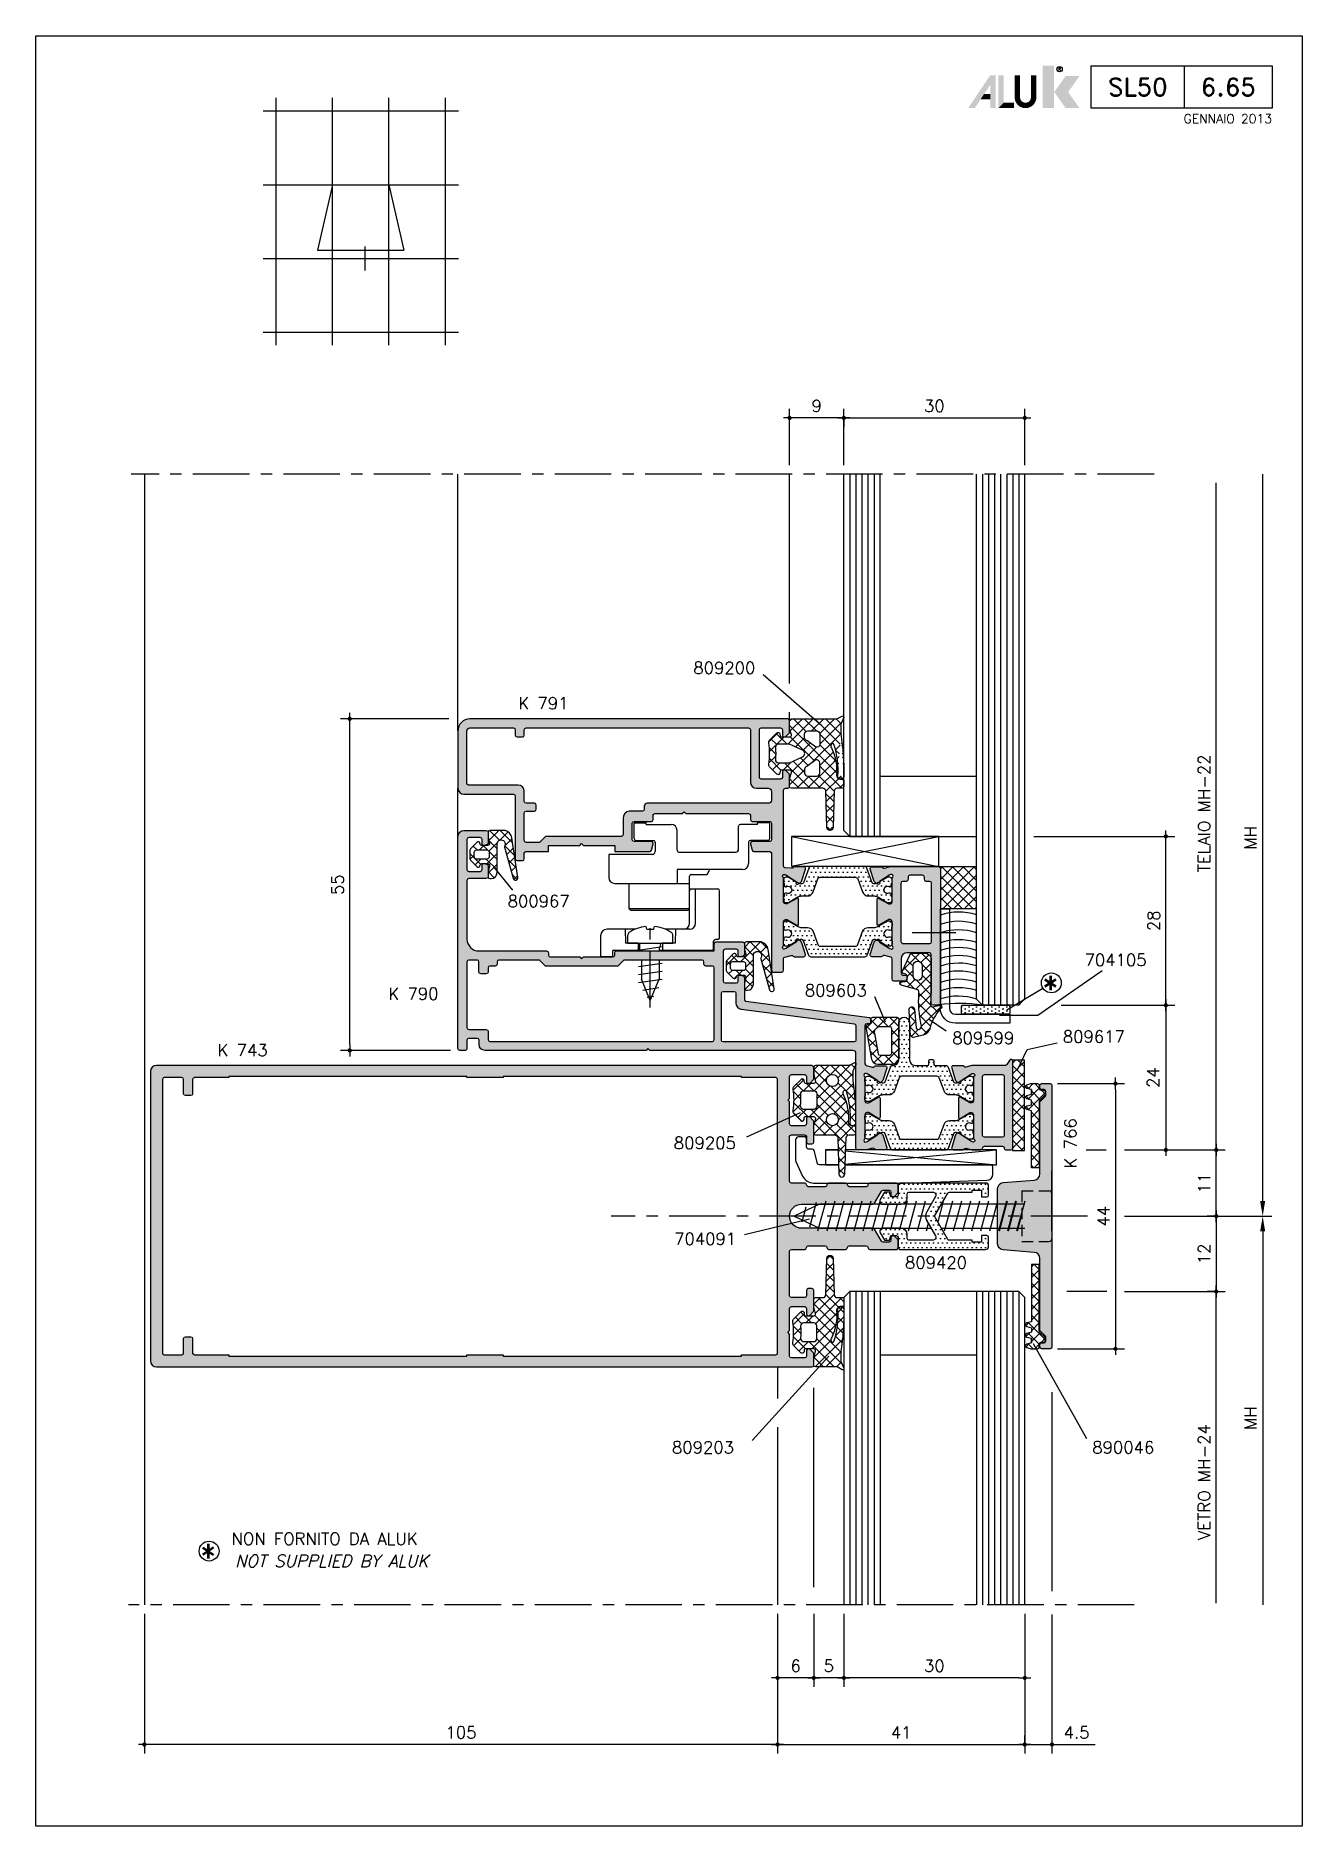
# Model space of a CAD drawing. Extents: x 0 to 4131, y -1600 to 527.
# Drawn here: x 920 to 1130, y -960 to -663 of the extents above; entities that cross this region are included whole.
import ezdxf
from ezdxf.enums import TextEntityAlignment as Align

# ---------------------------------------------------------------- set-up
doc = ezdxf.new("R2010")
doc.units = 0
doc.header["$LTSCALE"] = 7.5
doc.header["$MEASUREMENT"] = 0
doc.linetypes.add('CENTER', pattern=[2, 1.25, -0.25, 0.25, -0.25])
doc.linetypes.add('HIDDEN', pattern=[0.375, 0.25, -0.125])
doc.layers.get('0').update_dxf_attribs({"linetype": 'CONTINUOUS'})
doc.layers.get('DEFPOINTS').update_dxf_attribs({"linetype": 'CONTINUOUS'})
for name, color, linetype in [('ACCESSORI', 200, 'CONTINUOUS'), ('ASSI', 1, 'CENTER'), ('FILL', 8, 'CONTINUOUS'), ('FINE', 7, 'CONTINUOUS'), ('GOMMA', 3, 'CONTINUOUS'), ('GROSSA', 4, 'CONTINUOUS'), ('MARCHIO', 7, 'CONTINUOUS'), ('QUOTE', 254, 'CONTINUOUS'), ('TESTO', 2, 'CONTINUOUS'), ('TRATTEGGI', 140, 'CONTINUOUS'), ('VETRO', 6, 'CONTINUOUS'), ('VITERIA', 40, 'CONTINUOUS')]:
    doc.layers.add(name, color=color, linetype=linetype)
doc.styles.add('ING', font='romans.shx', dxfattribs={"oblique": 15})
doc.styles.add('RD', font='ROMAND.SHX', dxfattribs={"height": 3})
doc.styles.get("Standard").update_dxf_attribs({"font": 'romans.shx'})
doc.dimstyles.new('FRECCIA_1-1', dxfattribs={"dimtxt": 2, "dimasz": 2.5, "dimexe": 1.5, "dimexo": 1.5, "dimgap": 1, "dimtad": 3, "dimdsep": 46, "dimtxsty": 'Standard', "dimcen": 0, "dimclrt": 2, "dimaunit": 1, "dimadec": 0, "dimazin": 0, "dimtfac": 0.7, "dimtmove": 0, "dimatfit": 3, "dimfxl": 1, "dimtolj": 2, "dimarcsym": 0})
doc.dimstyles.new('SCALA_1-1$0', dxfattribs={"dimtxt": 2, "dimasz": 1, "dimexe": 1.5, "dimexo": 1.5, "dimgap": 1, "dimtad": 3, "dimdsep": 46, "dimtxsty": 'Standard', "dimblk1": 'PUNTO', "dimblk2": 'PUNTO', "dimsah": 1, "dimcen": 0.09, "dimclrt": 2, "dimadec": 0, "dimazin": 0, "dimtfac": 0.7, "dimtmove": 0, "dimatfit": 3, "dimldrblk": 'PUNTO', "dimfxl": 1, "dimtolj": 2, "dimarcsym": 0})
pattern_1 = [(180, (920, -960), (-0.375, -0.75), [0, -0.75])]
pattern_2 = [(135, (920, -960), (-0.8838835, -0.8838835), []), (225, (920, -960), (0.8838835, -0.8838835), [])]

msp = doc.modelspace()

# ---------------------------------------------------------------- texts
at = {"layer": 'QUOTE', "color": 2}
for s, p in [('809200', (1029.0277, -768.8457)), ('K 791', (1000.0056, -774.7239)), ('800967', (998.2374, -807.5586)), ('704105', (1093.9137, -817.3057)), ('K 790', (978.4568, -822.9008)), ('809603', (1047.5211, -822.3544)), ('809599', (1071.9672, -830.2478)), ('809617', (1090.3087, -830.0231)), ('K 743', (950.1413, -832.2589)), ('809205', (1025.793, -847.6619)), ('704091', (1025.8595, -863.5628)), ('809420', (1064.1332, -867.5045)), ('809203', (1025.4851, -898.1702)), ('890046', (1095.1879, -898.1702))]:
    msp.add_text(s, height=2, dxfattribs=at).set_placement(p)
msp.add_text('K 766', height=2, rotation=90, dxfattribs=at).set_placement((1092.5693, -850.8752))
at = {"layer": 'QUOTE', "color": 2, "char_height": 2, "attachment_point": 5, "rotation": 90}
for s, insert in [('\\A2;TELAIO MH-22', (1113.7494, -791.9885)), ('\\A2;24', (1105.2711, -835.815)), ('12', (1113.7494, -865.0625)), ('VETRO MH-24', (1113.7494, -902.9175))]:
    msp.add_mtext(s, dxfattribs=dict(at, insert=insert))
at = {"layer": 'QUOTE', "color": 2, "insert": (1092.5937, -944.4482), "char_height": 2, "attachment_point": 5}
msp.add_mtext('\\A2;4.5', dxfattribs=at)
at = {"layer": 'TESTO'}
for s, height, p in [('*', 4.2, (1086.8101, -823.1304)), ('NON FORNITO DA ALUK', 2, (952.4552, -913.3092)), ('*', 4.2, (947.1424, -917.3881))]:
    msp.add_text(s, height=height, dxfattribs=at).set_placement(p)
at = {"layer": 'TESTO', "insert": (953.0313, -915.0068), "char_height": 2, "width": 53.408554, "attachment_point": 1, "style": 'ING'}
msp.add_mtext('NOT SUPPLIED BY ALUK', dxfattribs=at)

# ---------------------------------------------------------------- blocks, each defined once
blk = doc.blocks.new('PUNTO')
blk.add_line((-1, 0), (1, 0))
at = {"const_width": 0.35}
blk.add_lwpolyline([(-0.175, 0, 1), (0.175, 0, 1)], format="xyb", close=True, dxfattribs=at)
blk = doc.blocks.new('*D440')
at = {"layer": 'DEFPOINTS', "color": 0, "transparency": 16777216}
for p in [(938, -923.3), (1043, -923.3), (938, -946.45)]:
    blk.add_point(p, dxfattribs=at)
at = {"layer": 'QUOTE', "color": 0, "lineweight": -2, "transparency": 16777216}
for p, q in [((938, -924.8), (938, -947.95)), ((1043, -924.8), (1043, -947.95)), ((1042, -946.45), (939, -946.45))]:
    blk.add_line(p, q, dxfattribs=at)
at = {"layer": 'QUOTE', "color": 0, "lineweight": -2, "transparency": 16777216, "rotation": 180}
blk.add_blockref('PUNTO', (938, -946.45), dxfattribs=at)
at = {"layer": 'QUOTE', "color": 0, "lineweight": -2, "transparency": 16777216}
blk.add_blockref('PUNTO', (1043, -946.45), dxfattribs=at)
at = {"layer": 'QUOTE', "color": 2, "transparency": 16777216, "insert": (990.5, -944.45), "char_height": 2, "attachment_point": 5}
blk.add_mtext('\\A2;105', dxfattribs=at)
blk = doc.blocks.new('*D441')
at = {"layer": 'DEFPOINTS', "color": 0, "transparency": 16777216}
for p in [(1054, -923.3), (1084, -923.3), (1054, -935.4)]:
    blk.add_point(p, dxfattribs=at)
at = {"layer": 'QUOTE', "color": 0, "lineweight": -2, "transparency": 16777216}
for p, q in [((1054, -924.8), (1054, -936.9)), ((1084, -924.8), (1084, -936.9)), ((1083, -935.4), (1055, -935.4))]:
    blk.add_line(p, q, dxfattribs=at)
at = {"layer": 'QUOTE', "color": 0, "lineweight": -2, "transparency": 16777216, "rotation": 180}
blk.add_blockref('PUNTO', (1054, -935.4), dxfattribs=at)
at = {"layer": 'QUOTE', "color": 0, "lineweight": -2, "transparency": 16777216}
blk.add_blockref('PUNTO', (1084, -935.4), dxfattribs=at)
at = {"layer": 'QUOTE', "color": 2, "transparency": 16777216, "insert": (1069, -933.4), "char_height": 2, "attachment_point": 5}
blk.add_mtext('\\A2;30', dxfattribs=at)
blk = doc.blocks.new('*D442')
at = {"layer": 'DEFPOINTS', "color": 0, "transparency": 16777216}
for p in [(1049, -923.3), (1054, -923.3), (1049, -935.4)]:
    blk.add_point(p, dxfattribs=at)
at = {"layer": 'QUOTE', "color": 0, "lineweight": -2, "transparency": 16777216}
for p, q in [((1049, -924.8), (1049, -936.9)), ((1054, -924.8), (1054, -936.9)), ((1053, -935.4), (1050, -935.4))]:
    blk.add_line(p, q, dxfattribs=at)
at = {"layer": 'QUOTE', "color": 0, "lineweight": -2, "transparency": 16777216, "rotation": 180}
blk.add_blockref('PUNTO', (1049, -935.4), dxfattribs=at)
at = {"layer": 'QUOTE', "color": 0, "lineweight": -2, "transparency": 16777216}
blk.add_blockref('PUNTO', (1054, -935.4), dxfattribs=at)
at = {"layer": 'QUOTE', "color": 2, "transparency": 16777216, "insert": (1051.5, -933.4), "char_height": 2, "attachment_point": 5}
blk.add_mtext('\\A2;5', dxfattribs=at)
blk = doc.blocks.new('*D443')
at = {"layer": 'DEFPOINTS', "color": 0, "transparency": 16777216}
for p in [(1043, -923.3), (1049, -923.3), (1043, -935.4)]:
    blk.add_point(p, dxfattribs=at)
at = {"layer": 'QUOTE', "color": 0, "lineweight": -2, "transparency": 16777216}
for p, q in [((1043, -924.8), (1043, -936.9)), ((1049, -924.8), (1049, -936.9)), ((1048, -935.4), (1044, -935.4))]:
    blk.add_line(p, q, dxfattribs=at)
at = {"layer": 'QUOTE', "color": 0, "lineweight": -2, "transparency": 16777216, "rotation": 180}
blk.add_blockref('PUNTO', (1043, -935.4), dxfattribs=at)
at = {"layer": 'QUOTE', "color": 0, "lineweight": -2, "transparency": 16777216}
blk.add_blockref('PUNTO', (1049, -935.4), dxfattribs=at)
at = {"layer": 'QUOTE', "color": 2, "transparency": 16777216, "insert": (1046, -933.4), "char_height": 2, "attachment_point": 5}
blk.add_mtext('\\A2;6', dxfattribs=at)
blk = doc.blocks.new('*D444')
at = {"layer": 'DEFPOINTS', "color": 0, "transparency": 16777216}
for p in [(1099.74, -735.73), (1123.45, -735.73), (1115.75, -858.81)]:
    blk.add_point(p, dxfattribs=at)
at = {"layer": 'QUOTE', "color": 0, "lineweight": -2, "transparency": 16777216}
for p, q in [((1123.45, -856.31), (1123.45, -735.73)), ((1117.25, -858.81), (1124.95, -858.81))]:
    blk.add_line(p, q, dxfattribs=at)
at = {"layer": 'QUOTE', "color": 0, "transparency": 16777216}
blk.add_solid([(1123.03, -856.31), (1123.86, -856.31), (1123.45, -858.81)], dxfattribs=at)
at = {"layer": 'QUOTE', "color": 2, "transparency": 16777216, "insert": (1121.45, -796.02), "char_height": 2, "attachment_point": 5, "rotation": 90}
blk.add_mtext('\\A2;MH', dxfattribs=at)
blk = doc.blocks.new('_None')
blk = doc.blocks.new('*D445')
at = {"layer": 'DEFPOINTS', "color": 0, "transparency": 16777216}
for p in [(1115.75, -858.81), (1100.02, -923.3), (1123.45, -923.3)]:
    blk.add_point(p, dxfattribs=at)
at = {"layer": 'QUOTE', "color": 0, "lineweight": -2, "transparency": 16777216}
for p, q in [((1117.25, -858.81), (1124.95, -858.81)), ((1123.45, -861.31), (1123.45, -923.3))]:
    blk.add_line(p, q, dxfattribs=at)
at = {"layer": 'QUOTE', "color": 0, "transparency": 16777216}
blk.add_solid([(1123.03, -861.31), (1123.86, -861.31), (1123.45, -858.81)], dxfattribs=at)
at = {"layer": 'QUOTE', "color": 2, "transparency": 16777216, "insert": (1121.45, -892.3), "char_height": 2, "attachment_point": 5, "rotation": 90}
blk.add_mtext('\\A2;MH', dxfattribs=at)
blk = doc.blocks.new('*D446')
at = {"layer": 'DEFPOINTS', "color": 0, "transparency": 16777216}
for p in [(972.05, -776.31), (989.99, -776.31), (990.29, -831.31)]:
    blk.add_point(p, dxfattribs=at)
at = {"layer": 'QUOTE', "color": 0, "lineweight": -2, "transparency": 16777216}
for p, q in [((988.49, -776.31), (970.55, -776.31)), ((972.05, -830.31), (972.05, -777.31)), ((988.79, -831.31), (970.55, -831.31))]:
    blk.add_line(p, q, dxfattribs=at)
for p, rotation in [((972.05, -776.31), 90), ((972.05, -831.31), 270)]:
    blk.add_blockref('PUNTO', p, dxfattribs=dict(at, rotation=rotation))
at = {"layer": 'QUOTE', "color": 2, "transparency": 16777216, "insert": (970.05, -803.81), "char_height": 2, "attachment_point": 5, "rotation": 90}
blk.add_mtext('\\A2;55', dxfattribs=at)
blk = doc.blocks.new('*D439')
at = {"layer": 'DEFPOINTS', "color": 0, "transparency": 16777216}
for p in [(1084, -726.39), (1054, -735.73), (1084, -735.73)]:
    blk.add_point(p, dxfattribs=at)
at = {"layer": 'QUOTE', "color": 0, "lineweight": -2, "transparency": 16777216}
for p, q in [((1054, -734.23), (1054, -724.89)), ((1055, -726.39), (1083, -726.39)), ((1084, -734.23), (1084, -724.89))]:
    blk.add_line(p, q, dxfattribs=at)
at = {"layer": 'QUOTE', "color": 0, "lineweight": -2, "transparency": 16777216, "rotation": 180}
blk.add_blockref('PUNTO', (1054, -726.39), dxfattribs=at)
at = {"layer": 'QUOTE', "color": 0, "lineweight": -2, "transparency": 16777216}
blk.add_blockref('PUNTO', (1084, -726.39), dxfattribs=at)
at = {"layer": 'QUOTE', "color": 2, "transparency": 16777216, "insert": (1069, -724.39), "char_height": 2, "attachment_point": 5}
blk.add_mtext('\\A2;30', dxfattribs=at)
blk = doc.blocks.new('NMD')
at = {"layer": 'MARCHIO'}
blk.add_line((-19.5, -12), (-19.5, -5), dxfattribs=at)
blk.add_lwpolyline([(-5, -12), (-35, -12), (-35, -5), (-5, -5)], close=True, dxfattribs=at)
at = {"layer": 'MARCHIO', "const_width": 0.894}
blk.add_lwpolyline([(-44.53, -6.56), (-44.53, -10.2, -1), (-47.23, -10.2), (-47.23, -6.56)], format="xyb", dxfattribs=at)
at = {"layer": 'MARCHIO'}
blk.add_circle((-40.23, -5.53), 0.442, dxfattribs=at)
for points in [[(-43.01, -4.96), (-41.13, -4.96), (-43.01, -12), (-41.13, -12)], [(-55.38, -12), (-54.31, -12), (-51.75, -6.56), (-51.73, -8.14)], [(-51.75, -6.56), (-51.73, -8.14), (-50.84, -6.56), (-50.84, -12)], [(-51.73, -12), (-50.84, -12), (-51.73, -8.14)], [(-50.38, -6.56), (-49.49, -6.56), (-50.38, -12), (-49.49, -11.11)], [(-39.23, -6.68), (-36.93, -6.68), (-41.11, -9.34), (-38.81, -9.34)], [(-52.73, -9.63), (-53.33, -10.53), (-51.73, -9.63), (-51.73, -10.53)], [(-49.49, -11.11), (-50.38, -12), (-47.77, -11.11), (-47.77, -12)], [(-41.11, -9.34), (-38.81, -9.34), (-39.23, -12), (-36.93, -12)]]:
    blk.add_solid(points, dxfattribs=at)
blk.add_text('R', height=0.444, dxfattribs=at).set_placement((-40.23, -5.53), align=Align.MIDDLE)
at = {"layer": 'MARCHIO', "color": 2, "style": 'RD'}
for tag, p in [('SERIE', (-27.25, -8.5)), ('PAG', (-12.25, -8.5))]:
    blk.add_attdef(tag, text='', height=3, dxfattribs=at).set_placement(p, align=Align.MIDDLE)
at = {"layer": 'MARCHIO', "color": 2}
blk.add_attdef('REVISIONE', text='', height=1.5, dxfattribs=at).set_placement((-5, -14.5), align=Align.RIGHT)
blk = doc.blocks.new('*D434')
at = {"layer": 'DEFPOINTS', "color": 0, "transparency": 16777216}
for p in [(1045, -726.39), (1054, -724.89), (1045, -735.73)]:
    blk.add_point(p, dxfattribs=at)
at = {"layer": 'QUOTE', "color": 0, "lineweight": -2, "transparency": 16777216}
for p, q in [((1045, -734.23), (1045, -724.89)), ((1053, -726.39), (1046, -726.39)), ((1054, -726.39), (1054, -727.89))]:
    blk.add_line(p, q, dxfattribs=at)
at = {"layer": 'QUOTE', "color": 0, "lineweight": -2, "transparency": 16777216, "rotation": 180}
blk.add_blockref('PUNTO', (1045, -726.39), dxfattribs=at)
at = {"layer": 'QUOTE', "color": 0, "lineweight": -2, "transparency": 16777216}
blk.add_blockref('PUNTO', (1054, -726.39), dxfattribs=at)
at = {"layer": 'QUOTE', "color": 2, "transparency": 16777216, "insert": (1049.5, -724.39), "char_height": 2, "attachment_point": 5}
blk.add_mtext('\\A2;9', dxfattribs=at)
blk = doc.blocks.new('*D435')
at = {"layer": 'DEFPOINTS', "color": 0, "transparency": 16777216}
for p in [(1099.04, -847.82), (1115.75, -847.82), (1099.04, -858.81)]:
    blk.add_point(p, dxfattribs=at)
at = {"layer": 'QUOTE', "color": 0, "lineweight": -2, "transparency": 16777216}
for p, q in [((1100.54, -847.82), (1117.25, -847.82)), ((1115.75, -857.81), (1115.75, -848.82)), ((1100.54, -858.81), (1117.25, -858.81))]:
    blk.add_line(p, q, dxfattribs=at)
for p, rotation in [((1115.75, -847.82), 90), ((1115.75, -858.81), 270)]:
    blk.add_blockref('PUNTO', p, dxfattribs=dict(at, rotation=rotation))
at = {"layer": 'QUOTE', "color": 2, "transparency": 16777216, "insert": (1113.75, -853.31), "char_height": 2, "attachment_point": 5, "rotation": 90}
blk.add_mtext('\\A2;11', dxfattribs=at)
blk = doc.blocks.new('*D436')
at = {"layer": 'DEFPOINTS', "color": 0, "transparency": 16777216}
for p in [(1084, -795.81), (1107.39, -795.81), (1088.55, -823.81)]:
    blk.add_point(p, dxfattribs=at)
at = {"layer": 'QUOTE', "color": 0, "lineweight": -2, "transparency": 16777216}
for p, q in [((1085.5, -795.81), (1108.89, -795.81)), ((1107.39, -822.81), (1107.39, -796.81)), ((1090.05, -823.81), (1108.89, -823.81))]:
    blk.add_line(p, q, dxfattribs=at)
for p, rotation in [((1107.39, -795.81), 90), ((1107.39, -823.81), 270)]:
    blk.add_blockref('PUNTO', p, dxfattribs=dict(at, rotation=rotation))
at = {"layer": 'QUOTE', "color": 2, "transparency": 16777216, "insert": (1105.39, -809.81), "char_height": 2, "attachment_point": 5, "rotation": 90}
blk.add_mtext('\\A2;28', dxfattribs=at)
blk = doc.blocks.new('*D437')
at = {"layer": 'DEFPOINTS', "color": 0, "transparency": 16777216}
for p in [(1084, -930.85), (1043, -944.08), (1084, -946.45)]:
    blk.add_point(p, dxfattribs=at)
at = {"layer": 'QUOTE', "color": 0, "lineweight": -2, "transparency": 16777216}
for p, q in [((1084, -932.35), (1084, -947.95)), ((1043, -945.58), (1043, -947.95)), ((1044, -946.45), (1083, -946.45))]:
    blk.add_line(p, q, dxfattribs=at)
at = {"layer": 'QUOTE', "color": 0, "lineweight": -2, "transparency": 16777216, "rotation": 180}
blk.add_blockref('PUNTO', (1043, -946.45), dxfattribs=at)
at = {"layer": 'QUOTE', "color": 0, "lineweight": -2, "transparency": 16777216}
blk.add_blockref('PUNTO', (1084, -946.45), dxfattribs=at)
at = {"layer": 'QUOTE', "color": 2, "transparency": 16777216, "insert": (1063.5, -944.45), "char_height": 2, "attachment_point": 5}
blk.add_mtext('\\A2;41', dxfattribs=at)
blk = doc.blocks.new('*D438')
at = {"layer": 'DEFPOINTS', "color": 0, "transparency": 16777216}
for p in [(1087.93, -836.81), (1087.93, -880.81), (1099.04, -880.81)]:
    blk.add_point(p, dxfattribs=at)
at = {"layer": 'QUOTE', "color": 0, "lineweight": -2, "transparency": 16777216}
for p, q in [((1089.43, -836.81), (1100.54, -836.81)), ((1099.04, -837.81), (1099.04, -879.81)), ((1089.43, -880.81), (1100.54, -880.81))]:
    blk.add_line(p, q, dxfattribs=at)
for p, rotation in [((1099.04, -836.81), 90), ((1099.04, -880.81), 270)]:
    blk.add_blockref('PUNTO', p, dxfattribs=dict(at, rotation=rotation))
at = {"layer": 'QUOTE', "color": 2, "transparency": 16777216, "insert": (1097.04, -858.81), "char_height": 2, "attachment_point": 5, "rotation": 90}
blk.add_mtext('\\A2;44', dxfattribs=at)

# ---------------------------------------------------------------- dimensions: what is measured, and where the dimension line sits
at = {"layer": 'QUOTE'}
for base, p1, p2, picture, middle in [((1044.9969, -726.3881), (1053.9969, -724.8881), (1044.9969, -735.7314), '*D434', (1049.4969, -724.3881)), ((1083.9969, -726.3881), (1053.9969, -735.7314), (1083.9969, -735.7314), '*D439', (1068.9969, -724.3881)), ((1042.997, -935.3957), (1048.9991, -923.2959), (1042.997, -923.2959), '*D443', (1045.998, -933.3957)), ((1048.9991, -935.3957), (1053.9991, -923.2954), (1048.9991, -923.2959), '*D442', (1051.4991, -933.3957)), ((1053.9991, -935.3957), (1083.9991, -923.2954), (1053.9991, -923.2954), '*D441', (1068.9991, -933.3957)), ((1083.9991, -946.4482), (1042.997, -944.0821), (1083.9991, -930.8456), '*D437', (1063.498, -944.4482))]:
    dim = msp.add_linear_dim(base=base, p1=p1, p2=p2, dimstyle='SCALA_1-1$0', dxfattribs=at)
    dim.commit()
    dim.dimension.update_dxf_attribs({"geometry": picture, "text_midpoint": middle})
for base, p2, picture, middle in [((1123.4459, -735.7314), (1099.736, -735.7314), '*D444', (1121.4459, -796.0219)), ((1123.4459, -923.2959), (1100.0189, -923.2959), '*D445', (1121.4459, -892.3042))]:
    dim = msp.add_linear_dim(base=base, p1=(1115.7494, -858.8125), p2=p2, angle=90, text='MH', dimstyle='FRECCIA_1-1', override={"dimblk2": 'None', "dimsah": 1, "dimse2": 1}, dxfattribs=at)
    dim.commit()
    dim.dimension.update_dxf_attribs({"geometry": picture, "text_midpoint": middle})
for base, p1, p2, picture, middle in [((972.046, -776.3125), (990.2941, -831.3125), (989.9941, -776.3125), '*D446', (970.046, -803.8125)), ((1099.0406, -880.8125), (1087.9251, -836.8125), (1087.9251, -880.8125), '*D438', (1097.0406, -858.8125)), ((1115.7494, -847.8157), (1099.0406, -858.8125), (1099.0406, -847.8157), '*D435', (1113.7494, -853.3141))]:
    dim = msp.add_linear_dim(base=base, p1=p1, p2=p2, angle=90, dimstyle='SCALA_1-1$0', dxfattribs=at)
    dim.commit()
    dim.dimension.update_dxf_attribs({"geometry": picture, "text_midpoint": middle})
dim = msp.add_linear_dim(base=(1107.3886, -795.8094), p1=(1088.5455, -823.8143), p2=(1083.9969, -795.8094), angle=90, dimstyle='SCALA_1-1$0', dxfattribs=at)
dim.commit()
dim.dimension.update_dxf_attribs({"geometry": '*D436', "text_midpoint": (1107.3886, -809.8118), "dimtype": 160})
dim = msp.add_linear_dim(base=(937.997, -946.4482), p1=(1042.997, -923.2959), p2=(937.997, -923.2959), dimstyle='SCALA_1-1$0', override={"dimtmove": 1}, dxfattribs=at)
dim.commit()
dim.dimension.update_dxf_attribs({"geometry": '*D440', "text_midpoint": (990.497, -944.4482)})

# ---------------------------------------------------------------- hatches: boundary and pattern name
at = {"layer": 'FILL'}
h = msp.add_hatch(color=253, dxfattribs=at)
edge = h.paths.add_edge_path()
edge.add_line((1027.7953, -792.0125), (1038.1969, -792.0125))
edge.add_arc((1038.1969, -792.3125), 0.3, 0, 90, ccw=False)
edge.add_line((1038.4969, -792.3125), (1038.4969, -793.0125))
edge.add_arc((1038.7969, -793.0125), 0.3, 180, 270)
edge.add_line((1038.7969, -793.3125), (1041.6969, -793.3125))
edge.add_arc((1041.6969, -793.6125), 0.3, 0, 90, ccw=False)
edge.add_line((1041.9969, -793.6125), (1041.9969, -796.3625))
edge.add_arc((1041.6969, -796.3625), 0.3, 270, 360, ccw=False)
edge.add_line((1041.6969, -796.6625), (1038.7969, -796.6625))
edge.add_arc((1038.7969, -796.9625), 0.3, 90, 195)
edge.add_line((1038.5071, -797.0401), (1038.7884, -798.0901))
edge.add_arc((1039.0782, -798.0125), 0.3, 195, 270)
edge.add_line((1039.0782, -798.3125), (1041.6969, -798.3125))
edge.add_arc((1041.6969, -798.6125), 0.3, 0, 90, ccw=False)
edge.add_line((1041.9969, -798.6125), (1041.9969, -818.0084))
edge.add_arc((1042.2969, -818.0084), 0.3, 180, 270)
edge.add_line((1042.2969, -818.3084), (1043.6969, -818.3084))
edge.add_arc((1043.6969, -818.0084), 0.3, 270, 360)
edge.add_line((1043.9969, -818.0084), (1043.9969, -816.1055))
edge.add_arc((1044.2969, -816.1055), 0.3, 104.766462, 180, ccw=False)
edge.add_line((1044.2204, -815.8155), (1045.2578, -815.542))
edge.add_arc((1045.3476, -815.8283), 0.3, 29.632658, 107.401721, ccw=False)
edge.add_arc((1045.7822, -815.581), 0.2, 209.632658, 270.401721)
edge.add_line((1045.7836, -815.781), (1047.3334, -815.7702))
edge.add_arc((1047.3313, -815.4702), 0.3, 270.401721, 377.401721)
edge.add_line((1047.6175, -815.3805), (1047.019, -813.4707))
edge.add_arc((1046.2556, -813.7099), 0.8, 17.401721, 62.401721)
edge.add_line((1046.6262, -813.0009), (1046.3451, -812.854))
edge.add_arc((1046.2525, -813.0312), 0.2, 62.401721, 182.401721)
edge.add_line((1046.0527, -813.0396), (1046.0648, -813.3281))
edge.add_line((1046.0648, -813.3281), (1044.3567, -814.4121))
edge.add_arc((1044.0351, -813.9055), 0.6, 270, 302.401721, ccw=False)
edge.add_line((1044.0351, -814.5055), (1043.9969, -814.5055))
edge.add_arc((1044.0969, -814.2227), 0.3, 109.471221, 250.528779, ccw=False)
edge.add_line((1043.9969, -813.9398), (1043.9969, -809.9055))
edge.add_arc((1044.2969, -809.9055), 0.3, 90, 180, ccw=False)
edge.add_line((1044.2969, -809.6055), (1044.5165, -809.6055))
edge.add_arc((1044.5165, -809.9055), 0.3, 60, 90, ccw=False)
edge.add_line((1044.6665, -809.6457), (1046.1969, -810.5293))
edge.add_arc((1046.2969, -810.3561), 0.2, 240, 360)
edge.add_line((1046.4969, -810.3561), (1046.4969, -806.255))
edge.add_arc((1046.2969, -806.255), 0.2, 0, 120)
edge.add_line((1046.1969, -806.0818), (1044.6665, -806.9653))
edge.add_arc((1044.5165, -806.7055), 0.3, 270, 300, ccw=False)
edge.add_line((1044.5165, -807.0055), (1044.2969, -807.0055))
edge.add_arc((1044.2969, -806.7055), 0.3, 180, 270, ccw=False)
edge.add_line((1043.9969, -806.7055), (1043.9969, -802.6712))
edge.add_arc((1044.0969, -802.3884), 0.3, 110.31451, 250.528779, ccw=False)
edge.add_arc((1044.0351, -802.7055), 0.6, 57.598279, 94.055508, ccw=False)
edge.add_line((1044.3567, -802.1989), (1046.0648, -803.283))
edge.add_line((1046.0648, -803.283), (1046.0527, -803.5714))
edge.add_arc((1046.2525, -803.5798), 0.2, 177.598279, 297.598279)
edge.add_line((1046.3451, -803.757), (1046.6262, -803.6101))
edge.add_arc((1046.2556, -802.9011), 0.8, 297.598279, 342.598279)
edge.add_line((1047.019, -803.1404), (1047.6175, -801.2306))
edge.add_arc((1047.3313, -801.1409), 0.3, 342.598279, 449.598279)
edge.add_line((1047.3334, -800.8409), (1045.7836, -800.83))
edge.add_arc((1045.7822, -801.03), 0.2, 89.598279, 150.367342)
edge.add_arc((1045.3476, -800.7828), 0.3, 252.598279, 330.367342, ccw=False)
edge.add_line((1045.2578, -801.0691), (1044.2204, -800.9956))
edge.add_arc((1044.2969, -800.7055), 0.3, 180, 255.233538, ccw=False)
edge.add_line((1043.9969, -800.7055), (1043.9969, -788.1125))
edge.add_arc((1044.2969, -788.1125), 0.3, 90, 180, ccw=False)
edge.add_line((1044.2969, -787.8125), (1044.6969, -787.8125))
edge.add_arc((1044.6969, -787.5125), 0.3, 270, 360)
edge.add_line((1044.9969, -787.5125), (1044.9969, -785.6367))
edge.add_arc((1044.6969, -785.6367), 0.3, 0, 45)
edge.add_line((1044.909, -785.4246), (1044.3847, -784.9003))
edge.add_arc((1044.1726, -785.1125), 0.3, 45, 90)
edge.add_line((1044.1726, -784.8125), (1044.0969, -784.8125))
edge.add_arc((1044.0969, -785.1125), 0.3, 90, 180)
edge.add_line((1043.7969, -785.1125), (1043.7969, -786.0125))
edge.add_arc((1043.4969, -786.0125), 0.3, -90, 0, ccw=False)
edge.add_line((1043.4969, -786.3125), (1040.2969, -786.3125))
edge.add_arc((1040.2969, -786.0125), 0.3, 180, 270, ccw=False)
edge.add_line((1039.9969, -786.0125), (1039.9969, -778.1125))
edge.add_arc((1040.2969, -778.1125), 0.3, 90, 180, ccw=False)
edge.add_line((1040.2969, -777.8125), (1043.4969, -777.8125))
edge.add_arc((1043.4969, -778.1125), 0.3, 0, 90, ccw=False)
edge.add_line((1043.7969, -778.1125), (1043.7969, -779.0125))
edge.add_arc((1044.0969, -779.0125), 0.3, 180, 270)
edge.add_line((1044.0969, -779.3125), (1044.1726, -779.3125))
edge.add_arc((1044.1726, -779.0125), 0.3, 270, 315)
edge.add_line((1044.3847, -779.2246), (1044.909, -778.7003))
edge.add_arc((1044.6969, -778.4882), 0.3, 315, 360)
edge.add_line((1044.9969, -778.4882), (1044.9969, -776.6125))
edge.add_arc((1044.6969, -776.6125), 0.3, 0, 90)
edge.add_line((1044.6969, -776.3125), (991.9941, -776.3125))
edge.add_arc((991.9941, -778.3125), 2, 90, 180)
edge.add_line((989.9941, -778.3125), (989.9941, -787.8125))
edge.add_arc((990.9941, -787.8125), 1, 180, 270)
edge.add_line((990.9941, -788.8125), (999.1969, -788.8125))
edge.add_arc((999.1969, -789.1125), 0.3, 0, 90, ccw=False)
edge.add_line((999.4969, -789.1125), (999.4969, -799.5125))
edge.add_arc((999.7969, -799.5125), 0.3, 180, 270)
edge.add_line((999.7969, -799.8125), (1000.6969, -799.8125))
edge.add_arc((1000.6969, -799.5125), 0.3, 270, 360)
edge.add_line((1000.9969, -799.5125), (1000.9969, -798.6125))
edge.add_arc((1001.2969, -798.6125), 0.3, 90, 180, ccw=False)
edge.add_line((1001.2969, -798.3125), (1004.9969, -798.3125))
edge.add_line((1004.9969, -798.3125), (1004.9969, -797.3125))
edge.add_line((1004.9969, -797.3125), (1010.1984, -797.3125))
edge.add_line((1010.1984, -797.3125), (1010.4969, -797.0125))
edge.add_line((1010.4969, -797.0125), (1010.7953, -797.3125))
edge.add_line((1010.7953, -797.3125), (1015.9969, -797.3125))
edge.add_line((1015.9969, -797.3125), (1015.9969, -798.3125))
edge.add_line((1015.9969, -798.3125), (1021.8155, -798.3125))
edge.add_arc((1021.8155, -798.0125), 0.3, 270, 345)
edge.add_line((1022.1053, -798.0901), (1022.3866, -797.0401))
edge.add_arc((1022.0969, -796.9625), 0.3, 345, 450)
edge.add_line((1022.0969, -796.6625), (1019.1969, -796.6625))
edge.add_arc((1019.1969, -796.3625), 0.3, 180, 270, ccw=False)
edge.add_line((1018.8969, -796.3625), (1018.8969, -793.6125))
edge.add_arc((1019.1969, -793.6125), 0.3, 90, 180, ccw=False)
edge.add_line((1019.1969, -793.3125), (1022.0969, -793.3125))
edge.add_arc((1022.0969, -793.0125), 0.3, 270, 360)
edge.add_line((1022.3969, -793.0125), (1022.3969, -792.3125))
edge.add_arc((1022.6969, -792.3125), 0.3, 90, 180, ccw=False)
edge.add_line((1022.6969, -792.0125), (1027.1984, -792.0125))
edge.add_line((1027.1984, -792.0125), (1027.4969, -791.7125))
edge.add_line((1027.4969, -791.7125), (1027.7953, -792.0125))
edge = h.paths.add_edge_path(flags=16)
edge.add_line((1020.5969, -791.6125), (1018.3969, -791.6125))
edge.add_arc((1018.5843, -792.7854), 1.1878, 99.081199, 181.307658)
edge.add_line((1017.3969, -792.8125), (1017.3969, -795.5125))
edge.add_arc((1017.0969, -795.5125), 0.3, -90, 0, ccw=False)
edge.add_line((1017.0969, -795.8125), (1004.5034, -795.8125))
edge.add_line((1004.5034, -795.8125), (1003.5034, -796.8125))
edge.add_line((1003.5034, -796.8125), (1001.2969, -796.8125))
edge.add_arc((1001.2969, -796.5125), 0.3, 180, 270, ccw=False)
edge.add_line((1000.9969, -796.5125), (1000.9969, -791.9125))
edge.add_arc((1001.2969, -791.9125), 0.3, 90, 180, ccw=False)
edge.add_line((1001.2969, -791.6125), (1002.6969, -791.6125))
edge.add_arc((1002.6969, -791.3125), 0.3, 270, 360)
edge.add_line((1002.9969, -791.3125), (1002.9969, -790.6125))
edge.add_arc((1002.6969, -790.6125), 0.3, 0, 90)
edge.add_line((1002.6969, -790.3125), (1001.2969, -790.3125))
edge.add_arc((1001.2969, -790.0125), 0.3, 180, 270, ccw=False)
edge.add_line((1000.9969, -790.0125), (1000.9969, -788.3125))
edge.add_arc((999.9969, -788.3125), 1, 0, 90)
edge.add_line((999.9969, -787.3125), (991.7941, -787.3125))
edge.add_arc((991.7941, -787.0125), 0.3, 180, 270, ccw=False)
edge.add_line((991.4941, -787.0125), (991.4941, -778.3125))
edge.add_arc((991.9941, -778.3125), 0.5, 90, 180, ccw=False)
edge.add_line((991.9941, -777.8125), (999.1969, -777.8125))
edge.add_arc((999.1969, -778.1125), 0.3, 0, 90, ccw=False)
edge.add_line((999.4969, -778.1125), (999.4969, -779.0125))
edge.add_arc((999.7969, -779.0125), 0.3, 180, 270)
edge.add_line((999.7969, -779.3125), (1000.6969, -779.3125))
edge.add_arc((1000.6969, -779.0125), 0.3, 270, 360)
edge.add_line((1000.9969, -779.0125), (1000.9969, -778.1125))
edge.add_arc((1001.2969, -778.1125), 0.3, 90, 180, ccw=False)
edge.add_line((1001.2969, -777.8125), (1038.1969, -777.8125))
edge.add_arc((1038.1969, -778.1125), 0.3, 0, 90, ccw=False)
edge.add_line((1038.4969, -778.1125), (1038.4969, -786.8125))
edge.add_arc((1039.4969, -786.8125), 1, 180, 270)
edge.add_line((1039.4969, -787.8125), (1041.4969, -787.8125))
edge.add_arc((1041.4969, -788.3125), 0.5, 0, 90, ccw=False)
edge.add_line((1041.9969, -788.3125), (1041.9969, -789.8125))
edge.add_arc((1041.4969, -789.8125), 0.5, -90, 0, ccw=False)
edge.add_line((1041.4969, -790.3125), (1021.3969, -790.3125))
edge.add_arc((1021.3969, -790.8125), 0.5, 90, 180)
edge.add_line((1020.8969, -790.8125), (1020.8969, -791.3125))
edge.add_arc((1020.5969, -791.3125), 0.3, -90, 0, ccw=False)
edge = h.paths.add_edge_path(flags=16)
edge.add_line((1064.9969, -802.21), (1066.9969, -802.21))
edge.add_arc((1066.9969, -802.51), 0.3, 0, 90, ccw=False)
edge.add_line((1067.2969, -802.51), (1067.2969, -802.91))
edge.add_arc((1067.5969, -802.91), 0.3, 180, 270)
edge.add_line((1067.5969, -803.21), (1068.1969, -803.21))
edge.add_arc((1068.1969, -803.51), 0.3, 0, 90, ccw=False)
edge.add_line((1068.4969, -803.51), (1068.4969, -813.31))
edge.add_arc((1068.1969, -813.31), 0.3, 270, 360, ccw=False)
edge.add_line((1068.1969, -813.61), (1063.7969, -813.61))
edge.add_arc((1063.7969, -813.31), 0.3, 180, 270, ccw=False)
edge.add_line((1063.4969, -813.31), (1063.4969, -803.51))
edge.add_arc((1063.7969, -803.51), 0.3, 90, 180, ccw=False)
edge.add_line((1063.7969, -803.21), (1064.3969, -803.21))
edge.add_arc((1064.3969, -802.91), 0.3, 270, 360)
edge.add_line((1064.6969, -802.91), (1064.6969, -802.51))
edge.add_arc((1064.9969, -802.51), 0.3, 90, 180, ccw=False)
edge = h.paths.add_edge_path()
edge.add_line((1060.2102, -815.781), (1058.6604, -815.7702))
edge.add_arc((1058.6625, -815.4702), 0.3, 162.598279, 269.598279, ccw=False)
edge.add_line((1058.3762, -815.3805), (1058.9748, -813.4707))
edge.add_arc((1059.7381, -813.7099), 0.8, 117.598279, 162.598279, ccw=False)
edge.add_line((1059.3675, -813.0009), (1059.6486, -812.854))
edge.add_arc((1059.7412, -813.0312), 0.2, -2.401721, 117.598279, ccw=False)
edge.add_line((1059.9411, -813.0396), (1059.929, -813.3281))
edge.add_line((1059.929, -813.3281), (1061.6371, -814.4121))
edge.add_arc((1061.9586, -813.9055), 0.6, 237.598279, 270)
edge.add_line((1061.9586, -814.5055), (1061.9969, -814.5055))
edge.add_arc((1061.8969, -814.2227), 0.3, 289.471221, 430.528779)
edge.add_line((1061.9969, -813.9398), (1061.9969, -809.9055))
edge.add_arc((1061.6969, -809.9055), 0.3, 360, 450)
edge.add_line((1061.6969, -809.6055), (1061.4772, -809.6055))
edge.add_arc((1061.4772, -809.9055), 0.3, 90, 120)
edge.add_line((1061.3272, -809.6457), (1059.7969, -810.5293))
edge.add_arc((1059.6969, -810.3561), 0.2, 180, 300, ccw=False)
edge.add_line((1059.4969, -810.3561), (1059.4969, -806.255))
edge.add_arc((1059.6969, -806.255), 0.2, 60, 180, ccw=False)
edge.add_line((1059.7969, -806.0818), (1061.3272, -806.9653))
edge.add_arc((1061.4772, -806.7055), 0.3, 240, 270)
edge.add_line((1061.4772, -807.0055), (1061.6969, -807.0055))
edge.add_arc((1061.6969, -806.7055), 0.3, 270, 360)
edge.add_line((1061.9969, -806.7055), (1061.9969, -802.6712))
edge.add_arc((1061.8969, -802.3884), 0.3, 289.471221, 429.68549)
edge.add_arc((1061.9586, -802.7055), 0.6, 85.944492, 122.401721)
edge.add_line((1061.6371, -802.1989), (1059.929, -803.283))
edge.add_line((1059.929, -803.283), (1059.9411, -803.5714))
edge.add_arc((1059.7412, -803.5798), 0.2, -117.598279, 2.401721, ccw=False)
edge.add_line((1059.6486, -803.757), (1059.3675, -803.6101))
edge.add_arc((1059.7381, -802.9011), 0.8, 197.401721, 242.401721, ccw=False)
edge.add_line((1058.9748, -803.1404), (1058.3762, -801.2306))
edge.add_arc((1058.6625, -801.1409), 0.3, 90.401721, 197.401721, ccw=False)
edge.add_line((1058.6604, -800.8409), (1060.2102, -800.83))
edge.add_arc((1060.2116, -801.03), 0.2, 29.632658, 90.401721, ccw=False)
edge.add_arc((1060.6462, -800.7828), 0.3, 209.632658, 287.401721)
edge.add_line((1060.7359, -801.0691), (1061.7187, -800.81))
edge.add_line((1061.7187, -800.81), (1069.6969, -800.81))
edge.add_arc((1069.6969, -801.11), 0.3, 0, 90, ccw=False)
edge.add_line((1069.9969, -801.11), (1069.9969, -823.51))
edge.add_arc((1069.6969, -823.51), 0.3, -90, 0, ccw=False)
edge.add_line((1069.6969, -823.81), (1068.7969, -823.81))
edge.add_arc((1068.7969, -823.51), 0.3, 180, 270, ccw=False)
edge.add_line((1068.4969, -823.51), (1068.4969, -815.41))
edge.add_arc((1068.1969, -815.41), 0.3, 0, 90)
edge.add_line((1068.1969, -815.11), (1064.4969, -815.11))
edge.add_arc((1064.4969, -816.11), 1, 90, 180)
edge.add_line((1063.4969, -816.11), (1063.4969, -818.5108))
edge.add_arc((1063.7969, -818.5108), 0.3, 180, 270)
edge.add_line((1063.7969, -818.8108), (1064.1969, -818.8108))
edge.add_arc((1064.1969, -819.1108), 0.3, -15, 90, ccw=False)
edge.add_line((1064.4866, -819.1885), (1064.3795, -819.5885))
edge.add_arc((1064.0897, -819.5108), 0.3, 270, 345, ccw=False)
edge.add_line((1064.0897, -819.8108), (1062.2969, -819.8108))
edge.add_arc((1062.2969, -819.5108), 0.3, 180, 270, ccw=False)
edge.add_line((1061.9969, -819.5108), (1061.9969, -816.1055))
edge.add_arc((1061.6969, -816.1055), 0.3, 360, 435.233538)
edge.add_line((1061.7733, -815.8155), (1060.7359, -815.542))
edge.add_arc((1060.6462, -815.8283), 0.3, 72.598279, 150.367342)
edge.add_arc((1060.2116, -815.581), 0.2, 269.598279, 330.367342, ccw=False)
h = msp.add_hatch(dxfattribs=at)
h.set_pattern_fill('ANSI37', color=137, scale=10, angle=90, style=0)
h.set_pattern_definition(pattern_2)
edge = h.paths.add_edge_path(flags=16)
edge.add_line((1047.4969, -784.6767), (1047.4969, -785.3125))
edge.add_arc((1047.9969, -785.3125), 0.5, 180, 270)
edge.add_line((1047.9969, -785.8125), (1049.4969, -785.8125))
edge.add_arc((1049.4969, -785.3125), 0.5, 270, 360)
edge.add_line((1049.9969, -785.3125), (1049.9969, -783.594))
edge.add_arc((1049.4969, -783.594), 0.5, 0, 107.190241)
edge.add_line((1049.3491, -783.1163), (1047.8491, -784.1991))
edge.add_arc((1047.9969, -784.6767), 0.5, 107.190241, 180)
edge = h.paths.add_edge_path(flags=16)
edge.add_arc((1031.5893, -782.0625), 11.1038, -5.191667, 5.191667, ccw=False)
edge.add_arc((1043.1454, -783.1125), 0.5, 174.808333, 270)
edge.add_line((1043.1454, -783.6125), (1044.9969, -783.6125))
edge.add_line((1044.9969, -783.6125), (1047.1547, -782.6063))
edge.add_arc((1046.9011, -782.0625), 0.6, 295, 425)
edge.add_line((1047.1547, -781.5187), (1044.9969, -780.5125))
edge.add_line((1044.9969, -780.5125), (1043.1454, -780.5125))
edge.add_arc((1043.1454, -781.0125), 0.5, 90, 185.191667)
edge = h.paths.add_edge_path(flags=16)
edge.add_line((1047.4969, -779.4482), (1047.4969, -778.8125))
edge.add_arc((1047.9969, -778.8125), 0.5, 90, 180, ccw=False)
edge.add_line((1047.9969, -778.3125), (1049.4969, -778.3125))
edge.add_arc((1049.4969, -778.8125), 0.5, 0, 90, ccw=False)
edge.add_line((1049.9969, -778.8125), (1049.9969, -780.531))
edge.add_arc((1049.4969, -780.531), 0.5, 252.809759, 360, ccw=False)
edge.add_line((1049.3491, -781.0086), (1047.8491, -779.9259))
edge.add_arc((1047.9969, -779.4482), 0.5, 180, 252.809759, ccw=False)
edge = h.paths.add_edge_path()
edge.add_arc((1044.9969, -785.1125), 0.3, 345, 450)
edge.add_line((1044.9969, -784.8125), (1043.6193, -784.8125))
edge.add_arc((1043.6193, -785.0125), 0.2, 90, 175)
edge.add_line((1043.42, -784.995), (1043.3942, -785.2898))
edge.add_arc((1043.0954, -785.2636), 0.3, 225, 355, ccw=False)
edge.add_line((1042.8833, -785.4758), (1041.675, -784.2675))
edge.add_arc((1042.0285, -783.9139), 0.5, 169.844019, 225, ccw=False)
edge.add_arc((1031.693, -782.0625), 10, 349.844019, 370.155981)
edge.add_arc((1042.0285, -780.211), 0.5, 135, 190.155981, ccw=False)
edge.add_line((1041.675, -779.8575), (1042.8833, -778.6492))
edge.add_arc((1043.0954, -778.8613), 0.3, 5, 135, ccw=False)
edge.add_line((1043.3942, -778.8352), (1043.42, -779.1299))
edge.add_arc((1043.6193, -779.1125), 0.2, 185, 270)
edge.add_line((1043.6193, -779.3125), (1044.9969, -779.3125))
edge.add_arc((1044.9969, -779.0125), 0.3, 270, 375)
edge.add_line((1045.2866, -778.9348), (1045.0071, -777.8915))
edge.add_arc((1045.2969, -777.8139), 0.3, 180, 195, ccw=False)
edge.add_line((1044.9969, -777.8139), (1044.9969, -776.6125))
edge.add_arc((1045.2969, -776.6125), 0.3, 90, 180, ccw=False)
edge.add_line((1045.2969, -776.3125), (1052.8593, -776.3125))
edge.add_line((1052.8593, -776.3125), (1053.6985, -775.8383))
edge.add_arc((1053.7969, -776.0125), 0.2, -23.475545, 119.466775, ccw=False)
edge.add_line((1053.9803, -776.0921), (1053.4969, -777.2053))
edge.add_line((1053.4969, -777.2053), (1053.4969, -778.82))
edge.add_arc((1014.1174, -785.1744), 39.8889, -0.867351, 9.166496, ccw=False)
edge.add_arc((1053.502, -785.7972), 0.5, -179.133489, 2.173227, ccw=False)
edge.add_arc((1039.3431, -784.8131), 13.6949, 355.847297, 378.188999)
edge.add_arc((1052.1635, -780.6), 0.2, 17.998125, 128.377059)
edge.add_arc((1052.3498, -780.8351), 0.5, 128.377059, 212.910332)
edge.add_arc((1043.5636, -785.0659), 9.2559, -4.005815, 25.323756, ccw=False)
edge.add_arc((1053.3969, -785.7125), 0.6, 180, 270)
edge.add_line((1053.3969, -786.3125), (1053.6969, -786.3125))
edge.add_arc((1053.6969, -786.6125), 0.3, 0, 90, ccw=False)
edge.add_line((1053.9969, -786.6125), (1053.9969, -787.5125))
edge.add_arc((1053.6969, -787.5125), 0.3, 270, 360, ccw=False)
edge.add_line((1053.6969, -787.8125), (1052.8817, -787.8125))
edge.add_arc((1052.8817, -788.3125), 0.5, 90, 178.239688)
edge.add_line((1052.382, -788.2971), (1052.1966, -794.3278))
edge.add_arc((1051.6969, -794.3125), 0.5, 181.760312, 358.239688, ccw=False)
edge.add_line((1051.1971, -794.3278), (1051.0118, -788.2971))
edge.add_arc((1050.512, -788.3125), 0.5, 1.760312, 90)
edge.add_line((1050.512, -787.8125), (1045.2969, -787.8125))
edge.add_arc((1045.2969, -787.5125), 0.3, 180, 270, ccw=False)
edge.add_line((1044.9969, -787.5125), (1044.9969, -786.2716))
edge.add_line((1044.9969, -786.2716), (1045.2866, -785.1901))
h = msp.add_hatch(color=253, dxfattribs=at)
edge = h.paths.add_edge_path(flags=16)
edge.add_arc((1033.9966, -829.6125), 0.3, 180, 270, ccw=False)
edge.add_line((1033.6966, -829.6125), (1033.6966, -821.8125))
edge.add_arc((1033.9966, -821.8125), 0.3, 90, 180, ccw=False)
edge.add_line((1033.9966, -821.5125), (1035.7969, -821.5125))
edge.add_arc((1035.7969, -821.8125), 0.3, 0, 90, ccw=False)
edge.add_line((1036.0969, -821.8125), (1036.0969, -823.4634))
edge.add_arc((1037.0969, -823.4634), 1, 180, 262.520889)
edge.add_line((1036.9667, -824.4549), (1055.7359, -826.9189))
edge.add_arc((1055.6969, -827.2164), 0.3, 0, 82.520889, ccw=False)
edge.add_line((1055.9969, -827.2164), (1055.9969, -829.6125))
edge.add_arc((1055.6969, -829.6125), 0.3, 270, 360, ccw=False)
edge.add_line((1055.6969, -829.9125), (1033.9966, -829.9125))
edge = h.paths.add_edge_path(flags=16)
edge.add_line((996.4966, -816.6125), (996.4966, -817.0125))
edge.add_arc((996.1966, -817.0125), 0.3, -90, 0, ccw=False)
edge.add_line((996.1966, -817.3125), (995.2966, -817.3125))
edge.add_arc((995.2966, -817.6125), 0.3, 90, 180)
edge.add_line((994.9966, -817.6125), (994.9966, -818.3125))
edge.add_arc((994.6966, -818.3125), 0.3, -90, 0, ccw=False)
edge.add_line((994.6966, -818.6125), (993.7816, -818.6125))
edge.add_arc((993.7816, -818.3125), 0.3, 180, 270, ccw=False)
edge.add_line((993.4816, -818.3125), (993.4816, -816.6125))
edge.add_arc((993.1816, -816.6125), 0.3, 0, 90)
edge.add_line((993.1816, -816.3125), (991.7941, -816.3125))
edge.add_arc((991.7941, -816.6125), 0.3, 90, 180)
edge.add_line((991.4941, -816.6125), (991.4941, -827.5125))
edge.add_arc((991.7941, -827.5125), 0.3, 180, 270)
edge.add_line((991.7941, -827.8125), (994.6966, -827.8125))
edge.add_arc((994.6966, -828.1125), 0.3, 0, 90, ccw=False)
edge.add_line((994.9966, -828.1125), (994.9966, -829.5125))
edge.add_arc((995.2966, -829.5125), 0.3, 180, 270)
edge.add_line((995.2966, -829.8125), (1032.1966, -829.8125))
edge.add_arc((1032.1966, -829.5125), 0.3, 270, 360)
edge.add_line((1032.4966, -829.5125), (1032.4966, -817.6125))
edge.add_arc((1032.1966, -817.6125), 0.3, 360, 450)
edge.add_line((1032.1966, -817.3125), (1031.0966, -817.3125))
edge.add_arc((1031.0966, -817.0125), 0.3, 180, 270, ccw=False)
edge.add_line((1030.7966, -817.0125), (1030.7966, -816.6125))
edge.add_arc((1030.4966, -816.6125), 0.3, 0, 90)
edge.add_line((1030.4966, -816.3125), (1017.4903, -816.3125))
edge.add_line((1017.4903, -816.3125), (1016.4903, -817.3125))
edge.add_line((1016.4903, -817.3125), (1004.5034, -817.3125))
edge.add_line((1004.5034, -817.3125), (1003.5034, -816.3125))
edge.add_line((1003.5034, -816.3125), (996.7966, -816.3125))
edge.add_arc((996.7966, -816.6125), 0.3, 90, 180)
edge = h.paths.add_edge_path()
edge.add_line((1005.2969, -815.8125), (1010.1984, -815.8125))
edge.add_line((1010.1984, -815.8125), (1010.4969, -816.1125))
edge.add_line((1010.4969, -816.1125), (1010.7953, -815.8125))
edge.add_line((1010.7953, -815.8125), (1015.6969, -815.8125))
edge.add_arc((1015.6969, -815.5125), 0.3, 270, 360)
edge.add_line((1015.9969, -815.5125), (1015.9969, -815.1125))
edge.add_arc((1016.2969, -815.1125), 0.3, 90, 180, ccw=False)
edge.add_line((1016.2969, -814.8125), (1032.4966, -814.8125))
edge.add_line((1032.4966, -814.8125), (1032.4966, -813.6125))
edge.add_arc((1032.7966, -813.6125), 0.3, 90, 180, ccw=False)
edge.add_line((1032.7966, -813.3125), (1037.1969, -813.3125))
edge.add_arc((1037.1969, -813.6125), 0.3, 0, 90, ccw=False)
edge.add_line((1037.4969, -813.6125), (1037.4969, -815.4053))
edge.add_arc((1037.1969, -815.4053), 0.3, 285, 360, ccw=False)
edge.add_line((1037.2745, -815.6951), (1036.8745, -815.8022))
edge.add_arc((1036.7969, -815.5125), 0.3, 180, 285, ccw=False)
edge.add_line((1036.4969, -815.5125), (1036.4969, -814.8125))
edge.add_arc((1036.1969, -814.8125), 0.3, 0, 90)
edge.add_line((1036.1969, -814.5125), (1034.2966, -814.5125))
edge.add_arc((1034.2966, -814.8125), 0.3, 90, 180)
edge.add_line((1033.9966, -814.8125), (1033.9966, -819.8125))
edge.add_arc((1034.2966, -819.8125), 0.3, 180, 270)
edge.add_line((1034.2966, -820.1125), (1036.1969, -820.1125))
edge.add_arc((1036.1969, -819.8125), 0.3, 270, 360)
edge.add_line((1036.4969, -819.8125), (1036.4969, -819.1125))
edge.add_arc((1036.7969, -819.1125), 0.3, 75, 180, ccw=False)
edge.add_line((1036.8745, -818.8227), (1037.2745, -818.9299))
edge.add_arc((1037.1969, -819.2196), 0.3, 0, 75, ccw=False)
edge.add_line((1037.4969, -819.2196), (1037.4969, -822.8494))
edge.add_arc((1037.7969, -822.8494), 0.3, 180, 262.5)
edge.add_line((1037.7577, -823.1468), (1058.2355, -825.8428))
edge.add_arc((1058.1964, -826.1402), 0.3, 0, 82.5, ccw=False)
edge.add_line((1058.4964, -826.1402), (1058.4964, -826.5796))
edge.add_arc((1058.1964, -826.5796), 0.3, 270, 360, ccw=False)
edge.add_line((1058.1964, -826.8796), (1057.7964, -826.8796))
edge.add_arc((1057.7964, -827.1796), 0.3, 90, 180)
edge.add_line((1057.4964, -827.1796), (1057.4964, -833.515))
edge.add_arc((1057.7964, -833.515), 0.3, 180, 255.233538)
edge.add_line((1057.7199, -833.805), (1058.7574, -834.0785))
edge.add_arc((1058.8471, -833.7922), 0.3, 252.598279, 330.367342)
edge.add_arc((1059.2817, -834.0395), 0.2, 89.598279, 150.367342, ccw=False)
edge.add_line((1059.2831, -833.8395), (1060.8329, -833.8503))
edge.add_arc((1060.8308, -834.1503), 0.3, -17.401721, 89.598279, ccw=False)
edge.add_line((1061.1171, -834.24), (1060.5185, -836.1498))
edge.add_arc((1059.7551, -835.9106), 0.8, 297.598279, 342.598279, ccw=False)
edge.add_line((1060.1257, -836.6196), (1059.8447, -836.7665))
edge.add_arc((1059.752, -836.5893), 0.2, 177.598279, 297.598279, ccw=False)
edge.add_line((1059.5522, -836.5809), (1059.5643, -836.2924))
edge.add_line((1059.5643, -836.2924), (1057.8562, -835.2084))
edge.add_arc((1057.5347, -835.715), 0.6, 57.598279, 94.055508)
edge.add_arc((1057.5964, -835.3978), 0.3, 110.31451, 250.528779)
edge.add_line((1057.4964, -835.6807), (1057.4964, -839.7171))
edge.add_arc((1057.7964, -839.7171), 0.3, 180, 270)
edge.add_line((1057.7964, -840.0171), (1058.013, -840.0171))
edge.add_arc((1058.013, -839.7171), 0.3, 270, 301.077044)
edge.add_line((1058.1678, -839.974), (1059.6937, -839.0544))
edge.add_arc((1059.797, -839.2257), 0.2, 0.006685, 121.077044, ccw=False)
edge.add_line((1059.997, -839.2257), (1059.9973, -842.41))
edge.add_arc((1059.7973, -842.41), 0.2, 238.922956, 360, ccw=False)
edge.add_line((1059.6941, -842.5813), (1058.1688, -841.662))
edge.add_arc((1058.0139, -841.919), 0.3, 58.922956, 90)
edge.add_line((1058.0139, -841.619), (1057.7973, -841.619))
edge.add_arc((1057.7973, -841.919), 0.3, 90, 180)
edge.add_line((1057.4973, -841.919), (1057.4964, -845.95))
edge.add_arc((1057.5964, -846.2328), 0.3, 109.471221, 250.528779)
edge.add_line((1057.4964, -846.5157), (1057.5347, -846.5157))
edge.add_arc((1057.5347, -845.9157), 0.6, 270, 302.401721)
edge.add_line((1057.8562, -846.4223), (1059.5643, -845.3382))
edge.add_line((1059.5643, -845.3382), (1059.5522, -845.0498))
edge.add_arc((1059.752, -845.0414), 0.2, 62.401721, 182.401721, ccw=False)
edge.add_line((1059.8447, -844.8642), (1060.1257, -845.0111))
edge.add_arc((1059.7551, -845.7201), 0.8, 17.401721, 62.401721, ccw=False)
edge.add_line((1060.5185, -845.4808), (1061.1171, -847.3906))
edge.add_arc((1060.8308, -847.4803), 0.3, -89.598279, 17.401721, ccw=False)
edge.add_line((1060.8329, -847.7803), (1059.2831, -847.7912))
edge.add_arc((1059.2817, -847.5912), 0.2, 209.632658, 270.401721, ccw=False)
edge.add_arc((1058.8471, -847.8384), 0.3, 29.632658, 107.401721)
edge.add_line((1058.7574, -847.5522), (1057.7576, -847.8157))
edge.add_line((1057.7576, -847.8157), (1056.2969, -847.8157))
edge.add_arc((1056.2969, -847.5157), 0.3, 180, 270, ccw=False)
edge.add_line((1055.9969, -847.5157), (1055.9969, -831.9745))
edge.add_line((1055.9969, -831.9745), (1055.9969, -831.8125))
edge.add_arc((1055.4969, -831.8125), 0.5, 0, 90)
edge.add_line((1055.4969, -831.3125), (1021.795, -831.3125))
edge.add_line((1021.795, -831.3125), (1021.4966, -831.0125))
edge.add_line((1021.4966, -831.0125), (1021.1982, -831.3125))
edge.add_line((1021.1982, -831.3125), (994.4966, -831.3125))
edge.add_arc((994.4966, -830.3125), 1, 180, 270, ccw=False)
edge.add_line((993.4966, -830.3125), (993.4966, -829.6125))
edge.add_arc((993.1966, -829.6125), 0.3, 360, 450)
edge.add_line((993.1966, -829.3125), (991.7941, -829.3125))
edge.add_arc((991.7941, -829.6125), 0.3, 90, 180)
edge.add_line((991.4941, -829.6125), (991.4941, -831.0125))
edge.add_arc((991.1941, -831.0125), 0.3, 270, 360, ccw=False)
edge.add_line((991.1941, -831.3125), (990.2941, -831.3125))
edge.add_arc((990.2941, -831.0125), 0.3, 180, 270, ccw=False)
edge.add_line((989.9941, -831.0125), (989.9941, -795.8125))
edge.add_arc((990.9941, -795.8125), 1, 90, 180, ccw=False)
edge.add_line((990.9941, -794.8125), (994.6944, -794.8125))
edge.add_arc((994.6944, -795.1125), 0.3, 0, 90, ccw=False)
edge.add_line((994.9944, -795.1125), (994.9944, -796.9053))
edge.add_arc((994.6944, -796.9053), 0.3, 285, 360, ccw=False)
edge.add_line((994.772, -797.1951), (994.372, -797.3022))
edge.add_arc((994.2944, -797.0125), 0.3, 180, 285, ccw=False)
edge.add_line((993.9944, -797.0125), (993.9944, -796.3125))
edge.add_arc((993.6944, -796.3125), 0.3, 0, 90)
edge.add_line((993.6944, -796.0125), (991.7941, -796.0125))
edge.add_arc((991.7941, -796.3125), 0.3, 90, 180)
edge.add_line((991.4941, -796.3125), (991.4941, -801.3125))
edge.add_arc((991.7941, -801.3125), 0.3, 180, 270)
edge.add_line((991.7941, -801.6125), (993.6944, -801.6125))
edge.add_arc((993.6944, -801.3125), 0.3, 270, 360)
edge.add_line((993.9944, -801.3125), (993.9944, -800.6125))
edge.add_arc((994.2944, -800.6125), 0.3, 75, 180, ccw=False)
edge.add_line((994.372, -800.3227), (994.772, -800.4299))
edge.add_arc((994.6944, -800.7196), 0.3, 0, 75, ccw=False)
edge.add_line((994.9944, -800.7196), (994.9944, -802.5125))
edge.add_arc((994.6944, -802.5125), 0.3, -90, 0, ccw=False)
edge.add_line((994.6944, -802.8125), (991.7941, -802.8125))
edge.add_arc((991.7941, -803.1125), 0.3, 90, 180)
edge.add_line((991.4941, -803.1125), (991.4941, -812.8125))
edge.add_arc((993.4941, -812.8125), 2, 180, 270)
edge.add_line((993.4941, -814.8125), (1004.6969, -814.8125))
edge.add_arc((1004.6969, -815.1125), 0.3, 0, 90, ccw=False)
edge.add_line((1004.9969, -815.1125), (1004.9969, -815.5125))
edge.add_arc((1005.2969, -815.5125), 0.3, 180, 270)
edge = h.paths.add_edge_path(flags=16)
edge.add_line((1077.2974, -835.315), (1080.2979, -835.315))
edge.add_arc((1080.2979, -835.615), 0.3, 0, 90, ccw=False)
edge.add_line((1080.5979, -835.615), (1080.5979, -845.415))
edge.add_arc((1080.2979, -845.415), 0.3, -90, 0, ccw=False)
edge.add_line((1080.2979, -845.715), (1077.2974, -845.715))
edge.add_arc((1077.2974, -845.415), 0.3, 180, 270, ccw=False)
edge.add_line((1076.9974, -845.415), (1076.9974, -835.615))
edge.add_arc((1077.2974, -835.615), 0.3, 90, 180, ccw=False)
edge = h.paths.add_edge_path()
edge.add_line((1074.8265, -839.974), (1073.3006, -839.0544))
edge.add_arc((1073.1973, -839.2257), 0.2, 58.922956, 179.993315)
edge.add_line((1072.9973, -839.2257), (1072.997, -842.41))
edge.add_arc((1073.197, -842.41), 0.2, 180, 301.077044)
edge.add_line((1073.3002, -842.5813), (1074.8255, -841.662))
edge.add_arc((1074.9804, -841.919), 0.3, 90, 121.077044, ccw=False)
edge.add_line((1074.9804, -841.619), (1075.197, -841.619))
edge.add_arc((1075.197, -841.919), 0.3, 0, 90, ccw=False)
edge.add_line((1075.497, -841.919), (1075.4979, -845.95))
edge.add_arc((1075.3979, -846.2328), 0.3, -70.528779, 70.528779, ccw=False)
edge.add_line((1075.4979, -846.5157), (1075.4596, -846.5157))
edge.add_arc((1075.4596, -845.9157), 0.6, 237.598279, 270, ccw=False)
edge.add_line((1075.1381, -846.4223), (1073.43, -845.3382))
edge.add_line((1073.43, -845.3382), (1073.4421, -845.0498))
edge.add_arc((1073.2423, -845.0414), 0.2, 357.598279, 477.598279)
edge.add_line((1073.1496, -844.8642), (1072.8686, -845.0111))
edge.add_arc((1073.2392, -845.7201), 0.8, 117.598279, 162.598279)
edge.add_line((1072.4758, -845.4808), (1071.8772, -847.3906))
edge.add_arc((1072.1635, -847.4803), 0.3, 162.598279, 269.598279)
edge.add_line((1072.1614, -847.7803), (1073.7112, -847.7912))
edge.add_arc((1073.7126, -847.5912), 0.2, 269.598279, 330.367342)
edge.add_arc((1074.1472, -847.8384), 0.3, 72.598279, 150.367342, ccw=False)
edge.add_line((1074.2369, -847.5522), (1075.1991, -847.8058))
edge.add_arc((1075.2756, -847.5157), 0.3, 255.233538, 270)
edge.add_line((1075.2756, -847.8157), (1076.6974, -847.8157))
edge.add_arc((1076.6974, -847.5157), 0.3, 270, 360)
edge.add_line((1076.9974, -847.5157), (1076.9974, -847.515))
edge.add_arc((1077.2974, -847.515), 0.3, 90, 180, ccw=False)
edge.add_line((1077.2974, -847.215), (1080.2979, -847.215))
edge.add_arc((1080.2979, -847.515), 0.3, -0.068478, 90, ccw=False)
edge.add_arc((1080.8979, -847.5157), 0.3, 179.931522, 270)
edge.add_line((1080.8979, -847.8157), (1081.6979, -847.8157))
edge.add_arc((1081.6979, -847.5157), 0.3, 270, 360)
edge.add_line((1081.9979, -847.5157), (1081.9979, -833.115))
edge.add_arc((1081.6979, -833.115), 0.3, 0, 150)
edge.add_line((1081.4381, -832.965), (1081.034, -833.665))
edge.add_arc((1080.7742, -833.515), 0.3, 270, 330, ccw=False)
edge.add_line((1080.7742, -833.815), (1075.2756, -833.815))
edge.add_arc((1075.2756, -834.115), 0.3, 90, 104.766462)
edge.add_line((1075.1991, -833.8249), (1074.2369, -834.0785))
edge.add_arc((1074.1472, -833.7922), 0.3, 209.632658, 287.401721, ccw=False)
edge.add_arc((1073.7126, -834.0395), 0.2, 29.632658, 90.401721)
edge.add_line((1073.7112, -833.8395), (1072.1614, -833.8503))
edge.add_arc((1072.1635, -834.1503), 0.3, 90.401721, 197.401721)
edge.add_line((1071.8772, -834.24), (1072.4758, -836.1498))
edge.add_arc((1073.2392, -835.9106), 0.8, 197.401721, 242.401721)
edge.add_line((1072.8686, -836.6196), (1073.1496, -836.7665))
edge.add_arc((1073.2423, -836.5893), 0.2, 242.401721, 362.401721)
edge.add_line((1073.4421, -836.5809), (1073.43, -836.2924))
edge.add_line((1073.43, -836.2924), (1075.1381, -835.2084))
edge.add_arc((1075.4596, -835.715), 0.6, 90, 122.401721, ccw=False)
edge.add_line((1075.4596, -835.115), (1075.4979, -835.115))
edge.add_arc((1075.3979, -835.3978), 0.3, -70.528779, 70.528779, ccw=False)
edge.add_line((1075.4979, -835.6807), (1075.4979, -839.7171))
edge.add_arc((1075.1979, -839.7171), 0.3, 270, 360, ccw=False)
edge.add_line((1075.1979, -840.0171), (1074.9813, -840.0171))
edge.add_arc((1074.9813, -839.7171), 0.3, 238.922956, 270, ccw=False)
h = msp.add_hatch(dxfattribs=at)
h.set_pattern_fill('ANSI37', color=137, scale=10, angle=90, style=0)
h.set_pattern_definition(pattern_2)
h.paths.add_polyline_path([(995.2944, -794.8125, 0.41421356), (994.9944, -795.1125), (994.9944, -795.9402), (995.2124, -796.921, -0.50819442), (994.9267, -797.3125), (993.9366, -797.3125, -0.31642472), (993.7484, -797.1801), (993.6517, -796.911, 0.5496945), (993.1574, -796.8002), (992.0824, -797.8735, 0.19911751), (991.9944, -798.0858), (991.9944, -799.5392, 0.19911751), (992.0824, -799.7515), (993.1574, -800.8248, 0.5496945), (993.6517, -800.7139), (993.7484, -800.4448, -0.31642472), (993.9366, -800.3125), (994.9267, -800.3125, -0.50819442), (995.2124, -800.704), (994.9944, -801.6848), (994.9944, -802.5125, 0.41421356), (995.2944, -802.8125), (995.4944, -802.8125, 0.41421356), (996.4944, -801.8125), (996.4944, -797.0125, -1.24218037), (997.763, -797.3764, 0.20139259), (997.7242, -797.6054), (999.1709, -802.7455, 0.95022552), (999.9572, -802.6037), (998.9247, -796.0673, 0.30189085), (997.8379, -794.8125)])
h.paths.add_polyline_path([(995.1944, -798.4625), (995.1944, -799.1625, -0.41421356), (994.7944, -799.5625), (993.0944, -799.5625, -0.41421356), (992.6944, -799.1625), (992.6944, -798.4625, -0.41421356), (993.0944, -798.0625), (994.7944, -798.0625, -0.41421356)], flags=16)
h = msp.add_hatch(dxfattribs=at)
h.set_pattern_fill('DOTS', color=2, scale=12, angle=180, style=0)
h.set_pattern_definition(pattern_1)
edge = h.paths.add_edge_path()
edge.add_arc((1046.985, -806.8884), 1.2, 90, 119.981639, ccw=False)
edge.add_line((1046.985, -805.6884), (1047.9501, -805.6884))
edge.add_arc((1047.9501, -804.6884), 1, 270, 340)
edge.add_line((1048.8897, -805.0304), (1049.6828, -802.8516))
edge.add_arc((1050.0587, -802.9884), 0.4, 90, 160, ccw=False)
edge.add_line((1050.0587, -802.5884), (1055.9354, -802.5884))
edge.add_arc((1055.9354, -802.9884), 0.4, 20, 90, ccw=False)
edge.add_line((1056.3113, -802.8516), (1057.1043, -805.0304))
edge.add_arc((1058.044, -804.6884), 1, 200, 270)
edge.add_line((1058.044, -805.6884), (1059.009, -805.6884))
edge.add_arc((1059.009, -806.8884), 1.2, 60.018361, 90, ccw=False)
edge.add_line((1059.6087, -805.8489), (1061.1906, -806.7616))
edge.add_arc((1061.2906, -806.5884), 0.2, 240.018361, 270)
edge.add_line((1061.2906, -806.7884), (1061.597, -806.7884))
edge.add_arc((1061.597, -806.3884), 0.4, 270, 360)
edge.add_line((1061.997, -806.3884), (1061.997, -805.8884))
edge.add_arc((1061.897, -805.8884), 0.1, 360, 450)
edge.add_line((1061.897, -805.7884), (1061.897, -805.4134))
edge.add_arc((1061.697, -805.4134), 0.2, 0, 90)
edge.add_line((1061.697, -805.2134), (1061.6646, -805.2134))
edge.add_arc((1061.6646, -805.8134), 0.6, 90, 110.364135)
edge.add_arc((1061.247, -804.6884), 0.6, 69.635865, 290.364135, ccw=False)
edge.add_arc((1061.6646, -803.5634), 0.6, 249.635865, 270)
edge.add_line((1061.6646, -804.1634), (1061.697, -804.1634))
edge.add_arc((1061.697, -803.9634), 0.2, 270, 360)
edge.add_line((1061.897, -803.9634), (1061.897, -803.5884))
edge.add_arc((1061.897, -803.4884), 0.1, 270, 360)
edge.add_line((1061.997, -803.4884), (1061.997, -802.9884))
edge.add_arc((1061.597, -802.9884), 0.4, 360, 450)
edge.add_line((1061.597, -802.5884), (1061.2906, -802.5884))
edge.add_arc((1061.2906, -802.7884), 0.2, 90, 119.981639)
edge.add_line((1061.1906, -802.6151), (1059.6087, -803.5278))
edge.add_arc((1059.009, -802.4884), 1.2, 270, 299.981639, ccw=False)
edge.add_line((1059.009, -803.6884), (1058.9543, -803.6884))
edge.add_arc((1058.9543, -803.3884), 0.3, 200, 270, ccw=False)
edge.add_line((1058.6724, -803.491), (1057.7845, -801.0516))
edge.add_arc((1057.4086, -801.1884), 0.4, 20, 90)
edge.add_line((1057.4086, -800.7884), (1048.5854, -800.7884))
edge.add_arc((1048.5854, -801.1884), 0.4, 90, 160)
edge.add_line((1048.2096, -801.0516), (1047.3217, -803.491))
edge.add_arc((1047.0398, -803.3884), 0.3, 270, 340, ccw=False)
edge.add_line((1047.0398, -803.6884), (1046.985, -803.6884))
edge.add_arc((1046.985, -802.4884), 1.2, 240.018361, 270, ccw=False)
edge.add_line((1046.3854, -803.5278), (1044.8034, -802.6151))
edge.add_arc((1044.7035, -802.7884), 0.2, 60.018361, 90)
edge.add_line((1044.7035, -802.5884), (1044.397, -802.5884))
edge.add_arc((1044.397, -802.9884), 0.4, 90, 180)
edge.add_line((1043.997, -802.9884), (1043.997, -803.4884))
edge.add_arc((1044.097, -803.4884), 0.1, 180, 270)
edge.add_line((1044.097, -803.5884), (1044.097, -803.9634))
edge.add_arc((1044.297, -803.9634), 0.2, 180, 270)
edge.add_line((1044.297, -804.1634), (1044.3295, -804.1634))
edge.add_arc((1044.3295, -803.5634), 0.6, 270, 290.364135)
edge.add_arc((1044.747, -804.6884), 0.6, -110.364135, 110.364135, ccw=False)
edge.add_arc((1044.3295, -805.8134), 0.6, 69.635865, 90)
edge.add_line((1044.3295, -805.2134), (1044.297, -805.2134))
edge.add_arc((1044.297, -805.4134), 0.2, 90, 180)
edge.add_line((1044.097, -805.4134), (1044.097, -805.7884))
edge.add_arc((1044.097, -805.8884), 0.1, 90, 180)
edge.add_line((1043.997, -805.8884), (1043.997, -806.3884))
edge.add_arc((1044.397, -806.3884), 0.4, 180, 270)
edge.add_line((1044.397, -806.7884), (1044.7035, -806.7884))
edge.add_arc((1044.7035, -806.5884), 0.2, 270, 299.981639)
edge.add_line((1044.8034, -806.7616), (1046.3854, -805.8489))
h = msp.add_hatch(dxfattribs=at)
h.set_pattern_fill('ANSI37', color=137, scale=10, angle=90, style=0)
h.set_pattern_definition(pattern_2)
edge = h.paths.add_edge_path()
edge.add_line((1069.9969, -807.7831), (1075.9969, -807.7831))
edge.add_line((1075.9969, -807.7831), (1075.9969, -800.81))
edge.add_line((1075.9969, -800.81), (1069.6969, -800.81))
edge.add_arc((1069.6969, -801.11), 0.3, 0, 90, ccw=False)
edge.add_line((1069.9969, -801.11), (1069.9969, -807.7831))
h = msp.add_hatch(dxfattribs=at)
h.set_pattern_fill('DOTS', color=2, scale=12, angle=180, style=0)
h.set_pattern_definition(pattern_1)
edge = h.paths.add_edge_path()
edge.add_arc((1046.985, -809.7227), 1.2, 240.018361, 270)
edge.add_line((1046.985, -810.9227), (1047.9501, -810.9227))
edge.add_arc((1047.9501, -811.9227), 1, 20, 90, ccw=False)
edge.add_line((1048.8897, -811.5807), (1049.6828, -813.7595))
edge.add_arc((1050.0587, -813.6227), 0.4, 200, 270)
edge.add_line((1050.0587, -814.0227), (1055.9354, -814.0227))
edge.add_arc((1055.9354, -813.6227), 0.4, 270, 340)
edge.add_line((1056.3113, -813.7595), (1057.1043, -811.5807))
edge.add_arc((1058.044, -811.9227), 1, 90, 160, ccw=False)
edge.add_line((1058.044, -810.9227), (1059.009, -810.9227))
edge.add_arc((1059.009, -809.7227), 1.2, 270, 299.981639)
edge.add_line((1059.6087, -810.7621), (1061.1906, -809.8494))
edge.add_arc((1061.2906, -810.0227), 0.2, 90, 119.981639, ccw=False)
edge.add_line((1061.2906, -809.8227), (1061.597, -809.8227))
edge.add_arc((1061.597, -810.2227), 0.4, 0, 90, ccw=False)
edge.add_line((1061.997, -810.2227), (1061.997, -810.7227))
edge.add_arc((1061.897, -810.7227), 0.1, -90, 0, ccw=False)
edge.add_line((1061.897, -810.8227), (1061.897, -811.1977))
edge.add_arc((1061.697, -811.1977), 0.2, 270, 360, ccw=False)
edge.add_line((1061.697, -811.3977), (1061.6646, -811.3977))
edge.add_arc((1061.6646, -810.7977), 0.6, 249.635865, 270, ccw=False)
edge.add_arc((1061.247, -811.9227), 0.6, 69.635865, 290.364135)
edge.add_arc((1061.6646, -813.0477), 0.6, 90, 110.364135, ccw=False)
edge.add_line((1061.6646, -812.4477), (1061.697, -812.4477))
edge.add_arc((1061.697, -812.6477), 0.2, 0, 90, ccw=False)
edge.add_line((1061.897, -812.6477), (1061.897, -813.0227))
edge.add_arc((1061.897, -813.1227), 0.1, 0, 90, ccw=False)
edge.add_line((1061.997, -813.1227), (1061.997, -813.6227))
edge.add_arc((1061.597, -813.6227), 0.4, -90, 0, ccw=False)
edge.add_line((1061.597, -814.0227), (1061.2906, -814.0227))
edge.add_arc((1061.2906, -813.8227), 0.2, 240.018361, 270, ccw=False)
edge.add_line((1061.1906, -813.9959), (1059.6087, -813.0833))
edge.add_arc((1059.009, -814.1227), 1.2, 60.018361, 90)
edge.add_line((1059.009, -812.9227), (1058.9543, -812.9227))
edge.add_arc((1058.9543, -813.2227), 0.3, 90, 160)
edge.add_line((1058.6724, -813.1201), (1057.7845, -815.5595))
edge.add_arc((1057.4086, -815.4227), 0.4, 270, 340, ccw=False)
edge.add_line((1057.4086, -815.8227), (1048.5854, -815.8227))
edge.add_arc((1048.5854, -815.4227), 0.4, 200, 270, ccw=False)
edge.add_line((1048.2096, -815.5595), (1047.3217, -813.1201))
edge.add_arc((1047.0398, -813.2227), 0.3, 20, 90)
edge.add_line((1047.0398, -812.9227), (1046.985, -812.9227))
edge.add_arc((1046.985, -814.1227), 1.2, 90, 119.981639)
edge.add_line((1046.3854, -813.0833), (1044.8034, -813.9959))
edge.add_arc((1044.7035, -813.8227), 0.2, 270, 299.981639, ccw=False)
edge.add_line((1044.7035, -814.0227), (1044.397, -814.0227))
edge.add_arc((1044.397, -813.6227), 0.4, 180, 270, ccw=False)
edge.add_line((1043.997, -813.6227), (1043.997, -813.1227))
edge.add_arc((1044.097, -813.1227), 0.1, 90, 180, ccw=False)
edge.add_line((1044.097, -813.0227), (1044.097, -812.6477))
edge.add_arc((1044.297, -812.6477), 0.2, 90, 180, ccw=False)
edge.add_line((1044.297, -812.4477), (1044.3295, -812.4477))
edge.add_arc((1044.3295, -813.0477), 0.6, 69.635865, 90, ccw=False)
edge.add_arc((1044.747, -811.9227), 0.6, 249.635865, 470.364135)
edge.add_arc((1044.3295, -810.7977), 0.6, 270, 290.364135, ccw=False)
edge.add_line((1044.3295, -811.3977), (1044.297, -811.3977))
edge.add_arc((1044.297, -811.1977), 0.2, 180, 270, ccw=False)
edge.add_line((1044.097, -811.1977), (1044.097, -810.8227))
edge.add_arc((1044.097, -810.7227), 0.1, 180, 270, ccw=False)
edge.add_line((1043.997, -810.7227), (1043.997, -810.2227))
edge.add_arc((1044.397, -810.2227), 0.4, 90, 180, ccw=False)
edge.add_line((1044.397, -809.8227), (1044.7035, -809.8227))
edge.add_arc((1044.7035, -810.0227), 0.2, 60.018361, 90, ccw=False)
edge.add_line((1044.8034, -809.8494), (1046.3854, -810.7621))
h = msp.add_hatch(dxfattribs=at)
h.set_pattern_fill('ANSI37', color=137, scale=10, angle=90, style=0)
h.set_pattern_definition(pattern_2)
h.paths.add_polyline_path([(1037.7969, -813.3125, 0.41421356), (1037.4969, -813.6125), (1037.4969, -814.4402), (1037.7149, -815.421, -0.50819442), (1037.4292, -815.8125), (1036.4391, -815.8125, -0.31642472), (1036.2509, -815.6801), (1036.1542, -815.411, 0.5496945), (1035.6599, -815.3002), (1034.5849, -816.3735, 0.19911751), (1034.4969, -816.5858), (1034.4969, -818.0392, 0.19911751), (1034.5849, -818.2515), (1035.6599, -819.3248, 0.5496945), (1036.1542, -819.2139), (1036.2509, -818.9448, -0.31642472), (1036.4391, -818.8125), (1037.4292, -818.8125, -0.50819442), (1037.7149, -819.204), (1037.4969, -820.1848), (1037.4969, -821.0125, 0.41421356), (1037.7969, -821.3125), (1037.9969, -821.3125, 0.41421356), (1038.9969, -820.3125), (1038.9969, -815.5125, -1.24218037), (1040.2655, -815.8764, 0.20139259), (1040.2267, -816.1054), (1041.6734, -821.2455, 0.95022552), (1042.4597, -821.1037), (1041.4271, -814.5673, 0.30189085), (1040.3403, -813.3125)])
h.paths.add_polyline_path([(1037.6969, -816.9625), (1037.6969, -817.6625, -0.41421356), (1037.2969, -818.0625), (1035.5969, -818.0625, -0.41421356), (1035.1969, -817.6625), (1035.1969, -816.9625, -0.41421356), (1035.5969, -816.5625), (1037.2969, -816.5625, -0.41421356)], flags=16)
h = msp.add_hatch(dxfattribs=at)
h.set_pattern_fill('ANSI37', color=137, scale=10, angle=90, style=0)
h.set_pattern_definition(pattern_2)
edge = h.paths.add_edge_path()
edge.add_line((1065.3853, -815.1971), (1067.4727, -815.1971))
edge.add_arc((1067.4727, -816.1971), 1, 0, 90, ccw=False)
edge.add_line((1068.4727, -816.1971), (1068.4727, -821.2855))
edge.add_line((1068.4727, -821.2855), (1068.3858, -823.7528))
edge.add_arc((1068.6851, -823.7728), 0.3, 176.176837, 280)
edge.add_line((1068.7372, -824.0682), (1069.8871, -823.8016))
edge.add_arc((1069.9392, -824.0971), 0.3, -40.058774, 100, ccw=False)
edge.add_line((1070.1688, -824.2902), (1069.9789, -824.4388))
edge.add_arc((1075.2301, -829.2621), 7.1302, 137.432587, 165.751429)
edge.add_arc((1066.6464, -827.1365), 1.7135, 278.938818, 347.506864, ccw=False)
edge.add_line((1066.9126, -828.8291), (1065.571, -829.1845))
edge.add_arc((1065.571, -828.6845), 0.5, 205, 270, ccw=False)
edge.add_line((1065.1178, -828.8958), (1064.9672, -828.2933))
edge.add_line((1064.9672, -828.2933), (1064.811, -824.553))
edge.add_arc((1065.2606, -824.5342), 0.45, 7.391351, 182.391351, ccw=False)
edge.add_line((1065.7069, -824.4763), (1065.968, -827.5457))
edge.add_line((1065.968, -827.5457), (1066.0308, -827.7314))
edge.add_arc((1066.3355, -827.2897), 0.5366, 235.398279, 382.317215)
edge.add_arc((1085.6365, -823.0251), 19.238, 176.695839, 192.185738, ccw=False)
edge.add_line((1066.4305, -821.9163), (1066.4453, -821.6955))
edge.add_arc((1065.9464, -821.6622), 0.5, 356.176837, 435)
edge.add_line((1066.0758, -821.1792), (1063.495, -820.4877))
edge.add_arc((1063.5727, -820.1979), 0.3, 90, 255, ccw=False)
edge.add_line((1063.5727, -819.8979), (1064.1727, -819.8979))
edge.add_arc((1064.1727, -819.5979), 0.3, 270, 360)
edge.add_line((1064.4727, -819.5979), (1064.4727, -818.9281))
edge.add_arc((1064.1727, -818.9281), 0.3, 0, 75)
edge.add_line((1064.2503, -818.6383), (1063.895, -818.5431))
edge.add_arc((1063.9727, -818.2533), 0.3, 155, 255, ccw=False)
edge.add_line((1063.7008, -818.1266), (1064.9322, -815.4858))
edge.add_arc((1065.3853, -815.6971), 0.5, 90, 155, ccw=False)
edge = h.paths.add_edge_path(flags=16)
edge.add_arc((1066.2227, -817.2471), 0.75, 0, 180, ccw=False)
edge.add_line((1066.9727, -817.2471), (1066.9727, -818.9471))
edge.add_arc((1066.2227, -818.9471), 0.75, -180, 0, ccw=False)
edge.add_line((1065.4727, -818.9471), (1065.4727, -817.2471))
h = msp.add_hatch(dxfattribs=at)
h.set_pattern_fill('DOTS', color=256, scale=10, angle=90, style=0)
h.set_pattern_definition([(90, (1022.2616, -1012.2183), (-0.625, 0.3125), [0, -0.625])])
edge = h.paths.add_edge_path()
edge.add_arc((1073.6947, -825.1058), 0.2, 180, 270, ccw=False)
edge.add_line((1073.4947, -825.1058), (1073.4947, -824.0058))
edge.add_arc((1073.6947, -824.0058), 0.2, 90, 180, ccw=False)
edge.add_line((1073.6947, -823.8058), (1081.2947, -823.8058))
edge.add_arc((1081.2947, -824.0058), 0.2, 0, 90, ccw=False)
edge.add_line((1081.4947, -824.0058), (1081.4947, -825.1058))
edge.add_arc((1081.2947, -825.1058), 0.2, -90, 0, ccw=False)
edge.add_line((1081.2947, -825.3058), (1073.6947, -825.3058))
h = msp.add_hatch(dxfattribs=at)
h.set_pattern_fill('DOTS', color=2, scale=12, angle=180, style=0)
h.set_pattern_definition(pattern_1)
edge = h.paths.add_edge_path()
edge.add_line((1057.9082, -837.1739), (1057.7964, -837.1739))
edge.add_arc((1057.7964, -836.9739), 0.2, 180, 270, ccw=False)
edge.add_line((1057.5964, -836.9739), (1057.5964, -836.5989))
edge.add_arc((1057.5964, -836.4989), 0.1, 180, 270, ccw=False)
edge.add_line((1057.4964, -836.4989), (1057.4964, -835.9989))
edge.add_arc((1057.8964, -835.9989), 0.4, 90, 180, ccw=False)
edge.add_line((1057.8964, -835.5989), (1058.2564, -835.5989))
edge.add_line((1058.2564, -835.5989), (1059.8847, -836.5383))
edge.add_arc((1060.4844, -835.4989), 1.2, 240.018361, 270)
edge.add_line((1060.4844, -836.6989), (1060.5391, -836.6989))
edge.add_arc((1060.5391, -836.3989), 0.3, 270, 340)
edge.add_line((1060.821, -836.5015), (1061.7089, -834.0621))
edge.add_arc((1062.0848, -834.1989), 0.4, 90, 160, ccw=False)
edge.add_line((1062.0848, -833.7989), (1062.1964, -833.7989))
edge.add_arc((1062.1964, -832.8989), 0.9, 270, 360)
edge.add_line((1063.0964, -832.8989), (1063.0964, -826.6989))
edge.add_arc((1063.9964, -826.6989), 0.9, 0, 180, ccw=False)
edge.add_line((1064.8964, -826.6989), (1064.8964, -832.8989))
edge.add_arc((1065.7964, -832.8989), 0.9, 180, 270)
edge.add_line((1065.7964, -833.7989), (1066.9964, -833.7989))
edge.add_line((1066.9964, -833.7989), (1067.8964, -833.7989))
edge.add_arc((1067.8964, -833.5989), 0.2, 270, 360)
edge.add_line((1068.0964, -833.5989), (1068.0964, -832.9989))
edge.add_arc((1068.2964, -832.9989), 0.2, 90, 180, ccw=False)
edge.add_line((1068.2964, -832.7989), (1068.6964, -832.7989))
edge.add_arc((1068.6964, -832.9989), 0.2, 0, 90, ccw=False)
edge.add_line((1068.8964, -832.9989), (1068.8964, -833.5989))
edge.add_arc((1069.0964, -833.5989), 0.2, 180, 270)
edge.add_line((1069.0964, -833.7989), (1070.908, -833.7989))
edge.add_arc((1070.908, -834.1989), 0.4, 20, 90, ccw=False)
edge.add_line((1071.2838, -834.0621), (1072.1717, -836.5015))
edge.add_arc((1072.4536, -836.3989), 0.3, 200, 270)
edge.add_line((1072.4536, -836.6989), (1072.5084, -836.6989))
edge.add_arc((1072.5084, -835.4989), 1.2, 270, 299.981639)
edge.add_line((1073.108, -836.5383), (1074.7364, -835.5989))
edge.add_line((1074.7364, -835.5989), (1075.0964, -835.5989))
edge.add_arc((1075.0964, -835.9989), 0.4, 0, 90, ccw=False)
edge.add_line((1075.4964, -835.9989), (1075.4964, -836.4989))
edge.add_arc((1075.3964, -836.4989), 0.1, -90, 0, ccw=False)
edge.add_line((1075.3964, -836.5989), (1075.3964, -836.9739))
edge.add_arc((1075.1964, -836.9739), 0.2, -90, 0, ccw=False)
edge.add_line((1075.1964, -837.1739), (1075.0846, -837.1739))
edge.add_arc((1075.0846, -836.9739), 0.2, 244.992167, 270, ccw=False)
edge.add_arc((1074.7464, -837.6989), 0.6, 64.992167, 295.007833)
edge.add_arc((1075.0846, -838.4239), 0.2, 90, 115.007833, ccw=False)
edge.add_line((1075.0846, -838.2239), (1075.1964, -838.2239))
edge.add_arc((1075.1964, -838.4239), 0.2, 0, 90, ccw=False)
edge.add_line((1075.3964, -838.4239), (1075.3964, -838.7989))
edge.add_arc((1075.3964, -838.8989), 0.1, 0, 90, ccw=False)
edge.add_line((1075.4964, -838.8989), (1075.4964, -839.3989))
edge.add_arc((1075.0964, -839.3989), 0.4, 270, 360, ccw=False)
edge.add_line((1075.0964, -839.7989), (1074.7899, -839.7989))
edge.add_arc((1074.7899, -839.5989), 0.2, 240.018361, 270, ccw=False)
edge.add_line((1074.69, -839.7721), (1073.108, -838.8595))
edge.add_arc((1072.5084, -839.8989), 1.2, 60.018361, 90)
edge.add_line((1072.5084, -838.6989), (1071.5434, -838.6989))
edge.add_arc((1071.5434, -837.6989), 1, 200, 270, ccw=False)
edge.add_line((1070.6037, -838.0409), (1069.8106, -835.8621))
edge.add_arc((1069.4348, -835.9989), 0.4, 20, 90)
edge.add_line((1069.4348, -835.5989), (1066.9964, -835.5989))
edge.add_line((1066.9964, -835.5989), (1063.558, -835.5989))
edge.add_arc((1063.558, -835.9989), 0.4, 90, 160)
edge.add_line((1063.1821, -835.8621), (1062.3891, -838.0409))
edge.add_arc((1061.4494, -837.6989), 1, 270, 340, ccw=False)
edge.add_line((1061.4494, -838.6989), (1060.4844, -838.6989))
edge.add_arc((1060.4844, -839.8989), 1.2, 90, 119.981639)
edge.add_line((1059.8847, -838.8595), (1058.3028, -839.7721))
edge.add_arc((1058.2028, -839.5989), 0.2, 270, 299.981639, ccw=False)
edge.add_line((1058.2028, -839.7989), (1057.8964, -839.7989))
edge.add_arc((1057.8964, -839.3989), 0.4, 180, 270, ccw=False)
edge.add_line((1057.4964, -839.3989), (1057.4964, -838.8989))
edge.add_arc((1057.5964, -838.8989), 0.1, 90, 180, ccw=False)
edge.add_line((1057.5964, -838.7989), (1057.5964, -838.4239))
edge.add_arc((1057.7964, -838.4239), 0.2, 90, 180, ccw=False)
edge.add_line((1057.7964, -838.2239), (1057.9082, -838.2239))
edge.add_arc((1057.9082, -838.4239), 0.2, 64.992167, 90, ccw=False)
edge.add_arc((1058.2464, -837.6989), 0.6, 244.992167, 475.007833)
edge.add_arc((1057.9082, -836.9739), 0.2, 270, 295.007833, ccw=False)
h = msp.add_hatch(dxfattribs=at)
h.set_pattern_fill('ANSI37', color=137, scale=10, angle=90, style=0)
h.set_pattern_definition(pattern_2)
edge = h.paths.add_edge_path(flags=16)
edge.add_line((1061.8964, -827.615), (1061.8964, -831.848))
edge.add_arc((1061.5964, -831.848), 0.3, 270, 360, ccw=False)
edge.add_line((1061.5964, -832.148), (1060.0126, -832.148))
edge.add_arc((1060.0126, -831.848), 0.3, 190, 270, ccw=False)
edge.add_line((1059.7171, -831.9001), (1059.1156, -828.4886))
edge.add_arc((1060.1004, -828.315), 1, 90, 190, ccw=False)
edge.add_line((1060.1004, -827.315), (1061.5964, -827.315))
edge.add_arc((1061.5964, -827.615), 0.3, 0, 90, ccw=False)
edge = h.paths.add_edge_path()
edge.add_line((1058.7964, -825.815), (1062.7964, -825.815))
edge.add_arc((1062.7964, -826.115), 0.3, 0, 90, ccw=False)
edge.add_line((1063.0964, -826.115), (1063.0964, -832.648))
edge.add_arc((1062.0964, -832.648), 1, -90, 0, ccw=False)
edge.add_line((1062.0964, -833.648), (1059.6459, -833.648))
edge.add_arc((1059.6459, -832.648), 1, 190, 270, ccw=False)
edge.add_line((1058.6611, -832.8216), (1057.7009, -827.3763))
edge.add_arc((1057.9964, -827.3242), 0.3, 105, 190, ccw=False)
edge.add_line((1057.9187, -827.0344), (1058.274, -826.9392))
edge.add_arc((1058.1964, -826.6494), 0.3, 285, 360)
edge.add_line((1058.4964, -826.6494), (1058.4964, -826.115))
edge.add_arc((1058.7964, -826.115), 0.3, 90, 180, ccw=False)
h = msp.add_hatch(color=253, dxfattribs=at)
h.paths.add_polyline_path([(1045.2991, -835.3125), (1047.4991, -835.3125, -0.41421356), (1047.7991, -835.6125), (1047.7991, -836.5125, 0.45178835), (1048.137, -836.8101, 0.23202478), (1048.387, -836.7246), (1048.9112, -836.2003, 0.19891237), (1048.9991, -835.9882), (1048.9991, -834.1125, 0.41421356), (1048.6991, -833.8125), (939.9991, -833.8125, 0.41421356), (938.9991, -834.8125), (938.9991, -882.8125, 0.41421356), (939.9991, -883.8125), (1048.6991, -883.8125, 0.41421356), (1048.9991, -883.5125), (1048.9991, -881.6367, 0.19891237), (1048.9112, -881.4246), (1048.387, -880.9003, 0.23202478), (1048.137, -880.8149, 0.45178835), (1047.7991, -881.1125), (1047.7991, -882.0125, -0.41421356), (1047.4991, -882.3125), (1045.2991, -882.3125, -0.41421356), (1044.9991, -882.0125), (1044.9991, -878.3609), (1044.6991, -878.0625), (1044.9991, -877.764), (1044.9991, -874.1125, -0.41421356), (1045.2991, -873.8125), (1047.4991, -873.8125, -0.41421356), (1047.7991, -874.1125), (1047.7991, -875.0125, 0.45178835), (1048.137, -875.3101, 0.23202478), (1048.387, -875.2246), (1048.9112, -874.7003, 0.19891237), (1048.9991, -874.4882), (1048.9991, -871.1125, 0.41421356), (1048.6991, -870.8125), (1048.0991, -870.8125, 0.41421356), (1047.7991, -871.1125), (1047.7991, -872.0125, -0.41421356), (1047.4991, -872.3125), (1045.2991, -872.3125, -0.41421356), (1044.9991, -872.0125), (1044.9991, -864.6125, -0.41421356), (1045.2991, -864.3125), (1047.4991, -864.3125, 0.41421356), (1047.7991, -864.0125, -0.41421356), (1048.0991, -863.7125), (1050.8957, -863.7125, -0.41421356), (1051.1957, -864.0125, 0.41421356), (1051.4957, -864.3125), (1054.2957, -864.3125, 0.41421356), (1054.5957, -864.0125, -0.41421356), (1054.8957, -863.7125), (1057.6957, -863.7125, -0.41421356), (1057.9957, -864.0125, 0.41421356), (1058.2957, -864.3125), (1062.6991, -864.3125, 0.41421356), (1062.9991, -864.0125), (1062.9991, -862.8367, 0.19891237), (1062.9112, -862.6246), (1062.387, -862.1003, 0.23202478), (1062.137, -862.0149, 0.45178835), (1061.7991, -862.3125), (1061.7991, -862.8125, -0.41421356), (1061.4991, -863.1125), (1060.5002, -863.1125, -0.26794919), (1060.2404, -862.9625), (1059.0857, -860.9625, 0.26794919), (1058.8259, -860.8125), (1046.9991, -860.8125, -1), (1046.9991, -856.8125), (1058.8259, -856.8125, 0.26794919), (1059.0857, -856.6625), (1060.2404, -854.6625, -0.26794919), (1060.5002, -854.5125), (1061.4991, -854.5125, -0.41421356), (1061.7991, -854.8125), (1061.7991, -855.3125, 0.45178835), (1062.137, -855.6101, 0.23202478), (1062.387, -855.5246), (1062.9112, -855.0003, 0.19891237), (1062.9991, -854.7882), (1062.9991, -853.6125, 0.41421356), (1062.6991, -853.3125), (1058.2957, -853.3125, 0.41421356), (1057.9957, -853.6125, -0.41421356), (1057.6957, -853.9125), (1054.8957, -853.9125, -0.41421356), (1054.5957, -853.6125, 0.41421356), (1054.2957, -853.3125), (1051.4957, -853.3125, 0.41421356), (1051.1957, -853.6125, -0.41421356), (1050.8957, -853.9125), (1048.0991, -853.9125, -0.41421356), (1047.7991, -853.6125, 0.41421356), (1047.4991, -853.3125), (1045.2991, -853.3125, -0.41421356), (1044.9991, -853.0125), (1044.9991, -845.6125, -0.41421356), (1045.2991, -845.3125), (1047.4991, -845.3125, -0.41421356), (1047.7991, -845.6125), (1047.7991, -846.5125, 0.41421356), (1048.0991, -846.8125), (1048.6991, -846.8125, 0.41421356), (1048.9991, -846.5125), (1048.9991, -843.1367, 0.19891237), (1048.9112, -842.9246), (1048.387, -842.4003, 0.23202478), (1048.137, -842.3149, 0.45178835), (1047.7991, -842.6125), (1047.7991, -843.5125, -0.41421356), (1047.4991, -843.8125), (1045.2991, -843.8125, -0.41421356), (1044.9991, -843.5125), (1044.9991, -839.8609), (1044.6991, -839.5625), (1044.9991, -839.264), (1044.9991, -835.6125, -0.41421356)])
h.paths.add_polyline_path([(1042.9991, -836.1125), (1042.9991, -881.5125, -0.41421356), (1042.6991, -881.8125), (1036.9991, -881.8125), (1036.9991, -882.0125), (997.4991, -882.0125), (997.4991, -881.8125), (991.4991, -881.8125), (991.4991, -882.0125), (951.9991, -882.0125), (951.9991, -881.8125), (946.2991, -881.8125, -0.41421356), (945.9991, -881.5125), (945.9991, -879.1125, 0.41421356), (945.6991, -878.8125), (944.7991, -878.8125, 0.41421356), (944.4991, -879.1125), (944.4991, -881.5125, -0.41421356), (944.1991, -881.8125), (941.2991, -881.8125, -0.41421356), (940.9991, -881.5125), (940.9991, -836.1125, -0.41421356), (941.2991, -835.8125), (944.1991, -835.8125, -0.41421356), (944.4991, -836.1125), (944.4991, -838.5125, 0.41421356), (944.7991, -838.8125), (945.6991, -838.8125, 0.41421356), (945.9991, -838.5125), (945.9991, -836.1125, -0.41421356), (946.2991, -835.8125), (951.9991, -835.8125), (951.9991, -835.6125), (991.4991, -835.6125), (991.4991, -835.8125), (997.4991, -835.8125), (997.4991, -835.6125), (1036.9991, -835.6125), (1036.9991, -835.8125), (1042.6991, -835.8125, -0.41421356)], flags=16)
h = msp.add_hatch(dxfattribs=at)
h.set_pattern_fill('ANSI37', color=137, scale=10, angle=90, style=0)
h.set_pattern_definition(pattern_2)
h.paths.add_polyline_path([(1053.9442, -838.6147, -0.38653613), (1054.0564, -837.9515, -0.52267034), (1054.3703, -838.0479, -0.09779405), (1054.9961, -843.3172, 0.95853345), (1055.9947, -843.3487, 0.00069248), (1055.9969, -843.2382), (1055.9969, -841.802, 0.034437), (1055.5208, -836.3346), (1055.5277, -834.7199), (1055.9969, -833.6523), (1055.9969, -833.414, 0.38541354), (1055.7352, -833.3539), (1054.894, -833.8244), (1049.3316, -833.8005, 0.41421356), (1049.0303, -834.0993), (1049.0252, -835.3006, 0.06554346), (1049.0351, -835.3783), (1049.3102, -836.4228, -0.49314543), (1049.0188, -836.7992), (1048.2728, -836.796, -0.0833416), (1048.1748, -836.8125), (1048.0991, -836.8125, -0.08632221), (1047.9978, -836.7948), (1047.6412, -836.7933, -0.38887873), (1047.4427, -836.6099), (1047.4182, -836.315, 0.63707026), (1046.908, -836.1269), (1045.6722, -837.3521, 0.2448502), (1045.5316, -837.7922, -0.08777723), (1045.5166, -841.2764, 0.2448502), (1045.6535, -841.7176), (1046.8787, -842.9534, 0.63707026), (1047.3905, -842.7696), (1047.4176, -842.475, -0.38887873), (1047.6176, -842.2933), (1048.9952, -842.2992, -0.49314543), (1049.2833, -842.6781), (1048.9991, -843.721), (1048.9991, -845.0956, 0.32135457), (1049.2823, -845.3004), (1052.4974, -845.3142, -0.4052433), (1052.9951, -845.801), (1053.1546, -851.8325, 0.96973923), (1054.1541, -851.8367), (1054.3653, -845.8069, -0.4052433), (1054.8671, -845.3244), (1055.6822, -845.3279, 0.41421356), (1055.9835, -845.0292), (1055.9874, -844.1292, 0.41421356), (1055.6887, -843.8279), (1055.3887, -843.8266, -0.41421356), (1054.7913, -843.224, 0.12867763)])
h.paths.add_polyline_path([(1053.1034, -842.8013, -1), (1051.1034, -842.8013, -1)], flags=16)
h.paths.add_polyline_path([(1049.5025, -840.6013, -0.41421356), (1049.0003, -841.0992), (1047.3227, -841.092, -0.44100912), (1046.8271, -840.5446, 0.04533687), (1046.8357, -838.5351, -0.44100912), (1047.336, -837.992), (1049.0136, -837.9992, -0.41421356), (1049.5115, -838.5014)], flags=16)
h.paths.add_polyline_path([(1051.1034, -836.3013, -1), (1053.1034, -836.3013, -1)], flags=16)
h = msp.add_hatch(dxfattribs=at)
h.set_pattern_fill('ANSI37', color=137, scale=10, angle=90, style=0)
h.set_pattern_definition(pattern_2)
h.paths.add_polyline_path([(1081.9492, -847.9198), (1083.9492, -847.9198), (1083.9492, -832.9198), (1081.9492, -832.9198)])
h = msp.add_hatch(color=253, dxfattribs=at)
edge = h.paths.add_edge_path()
edge.add_line((1086.4991, -880.5125), (1086.4991, -880.1125))
edge.add_arc((1086.7991, -880.1125), 0.3, 90, 180, ccw=False)
edge.add_line((1086.7991, -879.8125), (1087.1991, -879.8125))
edge.add_arc((1087.1991, -879.5125), 0.3, 270, 360)
edge.add_line((1087.4991, -879.5125), (1087.4991, -878.9367))
edge.add_arc((1087.1991, -878.9367), 0.3, 0, 45)
edge.add_line((1087.4112, -878.7246), (1086.587, -877.9003))
edge.add_arc((1086.7991, -877.6882), 0.3, 180, 225, ccw=False)
edge.add_line((1086.4991, -877.6882), (1086.4991, -865.8097))
edge.add_arc((1085.4991, -865.8097), 1, 360, 445.350666)
edge.add_line((1085.5801, -864.813), (1080.4132, -864.3928))
edge.add_arc((1080.4943, -863.3961), 1, 180, 265.350666, ccw=False)
edge.add_line((1079.4943, -863.3961), (1079.4943, -858.8125))
edge.add_line((1079.4943, -858.8125), (1079.4943, -854.2288))
edge.add_arc((1080.4943, -854.2288), 1, 94.649334, 180, ccw=False)
edge.add_line((1080.4132, -853.2321), (1085.5801, -852.8119))
edge.add_arc((1085.4991, -851.8152), 1, 274.649334, 360)
edge.add_line((1086.4991, -851.8152), (1086.4991, -839.9367))
edge.add_arc((1086.7991, -839.9367), 0.3, 135, 180, ccw=False)
edge.add_line((1086.587, -839.7246), (1087.4112, -838.9003))
edge.add_arc((1087.1991, -838.6882), 0.3, 315, 360)
edge.add_line((1087.4991, -838.6882), (1087.4991, -838.1125))
edge.add_arc((1087.1991, -838.1125), 0.3, 0, 90)
edge.add_line((1087.1991, -837.8125), (1086.7991, -837.8125))
edge.add_arc((1086.7991, -837.5125), 0.3, 180, 270, ccw=False)
edge.add_line((1086.4991, -837.5125), (1086.4991, -837.1125))
edge.add_arc((1086.7991, -837.1125), 0.3, 90, 180, ccw=False)
edge.add_line((1086.7991, -836.8125), (1088.1991, -836.8125))
edge.add_arc((1088.1991, -837.1125), 0.3, 0, 90, ccw=False)
edge.add_line((1088.4991, -837.1125), (1088.4991, -880.5125))
edge.add_arc((1088.1991, -880.5125), 0.3, -90, 0, ccw=False)
edge.add_line((1088.1991, -880.8125), (1086.7991, -880.8125))
edge.add_arc((1086.7991, -880.5125), 0.3, 180, 270, ccw=False)
h = msp.add_hatch(dxfattribs=at)
h.set_pattern_fill('ANSI37', color=137, scale=10, angle=90, style=0)
h.set_pattern_definition([(225, (1154.4666, -767.7488), (-0.883883, 0.883883), []), (135, (1154.4666, -767.7488), (0.883883, 0.883883), [])])
h.paths.add_polyline_path([(1085.0991, -841.3086), (1085.0991, -846.8716), (1085.0991, -850.811), (1086.3991, -850.811), (1086.3991, -839.7568, -0.19891237), (1086.487, -839.5446), (1087.3112, -838.7204, 0.19891237), (1087.3991, -838.5082), (1087.3991, -838.2125, 0.41421356), (1087.0991, -837.9125), (1086.6991, -837.9125, -0.41421356), (1086.3991, -837.6125), (1086.3991, -837.1125, 0.41420499), (1086.0991, -836.8125), (1084.9974, -836.8125), (1084.3002, -837.0272, 0.73834408), (1084.3214, -837.6002), (1085.0991, -837.8086), (1085.0991, -838.5623), (1084.3214, -838.7707, 0.76732699), (1084.3214, -839.3502), (1085.0991, -839.5586), (1085.0991, -840.3123), (1084.3214, -840.5207, 0.76732699), (1084.3214, -841.1002)])
h = msp.add_hatch(dxfattribs=at)
h.set_pattern_fill('DOTS', color=2, scale=12, angle=180, style=0)
h.set_pattern_definition(pattern_1)
edge = h.paths.add_edge_path()
edge.add_arc((1060.485, -841.7345), 1.2, 240.018361, 270)
edge.add_line((1060.485, -842.9345), (1061.45, -842.9345))
edge.add_arc((1061.45, -843.9345), 1, 20, 90, ccw=False)
edge.add_line((1062.3897, -843.5925), (1063.1828, -845.7713))
edge.add_arc((1063.5586, -845.6345), 0.4, 200, 270)
edge.add_line((1063.5586, -846.0345), (1069.4354, -846.0345))
edge.add_arc((1069.4354, -845.6345), 0.4, 270, 340)
edge.add_line((1069.8113, -845.7713), (1070.6043, -843.5925))
edge.add_arc((1071.544, -843.9345), 1, 90, 160, ccw=False)
edge.add_line((1071.544, -842.9345), (1072.509, -842.9345))
edge.add_arc((1072.509, -841.7345), 1.2, 270, 299.981639)
edge.add_line((1073.1087, -842.7739), (1074.6906, -841.8613))
edge.add_arc((1074.7906, -842.0345), 0.2, 90, 119.981639, ccw=False)
edge.add_line((1074.7906, -841.8345), (1075.097, -841.8345))
edge.add_arc((1075.097, -842.2345), 0.4, 0, 90, ccw=False)
edge.add_line((1075.497, -842.2345), (1075.497, -842.7345))
edge.add_arc((1075.397, -842.7345), 0.1, -90, 0, ccw=False)
edge.add_line((1075.397, -842.8345), (1075.397, -843.2095))
edge.add_arc((1075.197, -843.2095), 0.2, 270, 360, ccw=False)
edge.add_line((1075.197, -843.4095), (1075.1646, -843.4095))
edge.add_arc((1075.1646, -842.8095), 0.6, 249.635865, 270, ccw=False)
edge.add_arc((1074.747, -843.9345), 0.6, 69.635865, 290.364135)
edge.add_arc((1075.1646, -845.0595), 0.6, 90, 110.364135, ccw=False)
edge.add_line((1075.1646, -844.4595), (1075.197, -844.4595))
edge.add_arc((1075.197, -844.6595), 0.2, 0, 90, ccw=False)
edge.add_line((1075.397, -844.6595), (1075.397, -845.0345))
edge.add_arc((1075.397, -845.1345), 0.1, 0, 90, ccw=False)
edge.add_line((1075.497, -845.1345), (1075.497, -845.6345))
edge.add_arc((1075.097, -845.6345), 0.4, -90, 0, ccw=False)
edge.add_line((1075.097, -846.0345), (1074.7906, -846.0345))
edge.add_arc((1074.7906, -845.8345), 0.2, 240.018361, 270, ccw=False)
edge.add_line((1074.6906, -846.0077), (1073.1087, -845.0951))
edge.add_arc((1072.509, -846.1345), 1.2, 60.018361, 90)
edge.add_line((1072.509, -844.9345), (1072.4543, -844.9345))
edge.add_arc((1072.4543, -845.2345), 0.3, 90, 160)
edge.add_line((1072.1724, -845.1319), (1071.2845, -847.5713))
edge.add_arc((1070.9086, -847.4345), 0.4, 270, 340, ccw=False)
edge.add_line((1070.9086, -847.8345), (1062.0854, -847.8345))
edge.add_arc((1062.0854, -847.4345), 0.4, 200, 270, ccw=False)
edge.add_line((1061.7096, -847.5713), (1060.8217, -845.1319))
edge.add_arc((1060.5398, -845.2345), 0.3, 20, 90)
edge.add_line((1060.5398, -844.9345), (1060.485, -844.9345))
edge.add_arc((1060.485, -846.1345), 1.2, 90, 119.981639)
edge.add_line((1059.8854, -845.0951), (1058.3034, -846.0077))
edge.add_arc((1058.2035, -845.8345), 0.2, 270, 299.981639, ccw=False)
edge.add_line((1058.2035, -846.0345), (1057.897, -846.0345))
edge.add_arc((1057.897, -845.6345), 0.4, 180, 270, ccw=False)
edge.add_line((1057.497, -845.6345), (1057.497, -845.1345))
edge.add_arc((1057.597, -845.1345), 0.1, 90, 180, ccw=False)
edge.add_line((1057.597, -845.0345), (1057.597, -844.6595))
edge.add_arc((1057.797, -844.6595), 0.2, 90, 180, ccw=False)
edge.add_line((1057.797, -844.4595), (1057.8294, -844.4595))
edge.add_arc((1057.8294, -845.0595), 0.6, 69.635865, 90, ccw=False)
edge.add_arc((1058.247, -843.9345), 0.6, 249.635865, 470.364135)
edge.add_arc((1057.8294, -842.8095), 0.6, 270, 290.364135, ccw=False)
edge.add_line((1057.8294, -843.4095), (1057.797, -843.4095))
edge.add_arc((1057.797, -843.2095), 0.2, 180, 270, ccw=False)
edge.add_line((1057.597, -843.2095), (1057.597, -842.8345))
edge.add_arc((1057.597, -842.7345), 0.1, 180, 270, ccw=False)
edge.add_line((1057.497, -842.7345), (1057.497, -842.2345))
edge.add_arc((1057.897, -842.2345), 0.4, 90, 180, ccw=False)
edge.add_line((1057.897, -841.8345), (1058.2035, -841.8345))
edge.add_arc((1058.2035, -842.0345), 0.2, 60.018361, 90, ccw=False)
edge.add_line((1058.3034, -841.8613), (1059.8854, -842.7739))
h = msp.add_hatch(dxfattribs=at)
h.set_pattern_fill('DOTS', color=2, scale=12, angle=180, style=0)
h.set_pattern_definition(pattern_1)
edge = h.paths.add_edge_path()
edge.add_line((1060.7311, -854.8125), (1060.0094, -856.0625))
edge.add_arc((1060.4425, -856.3125), 0.5, 150, 270)
edge.add_line((1060.4425, -856.8125), (1063.4991, -856.8125))
edge.add_arc((1063.4991, -855.8125), 1, 270, 360)
edge.add_line((1064.4991, -855.8125), (1064.4991, -855.1125))
edge.add_arc((1064.7991, -855.1125), 0.3, 90, 180, ccw=False)
edge.add_line((1064.7991, -854.8125), (1068.7474, -854.8125))
edge.add_arc((1068.7474, -855.3125), 0.5, -30, 90, ccw=False)
edge.add_line((1069.1804, -855.5625), (1067.7371, -858.0625))
edge.add_arc((1069.0361, -858.8125), 1.5, 150, 210)
edge.add_line((1067.7371, -859.5625), (1069.1804, -862.0625))
edge.add_arc((1068.7474, -862.3125), 0.5, -90, 30, ccw=False)
edge.add_line((1068.7474, -862.8125), (1064.7991, -862.8125))
edge.add_arc((1064.7991, -862.5125), 0.3, 180, 270, ccw=False)
edge.add_line((1064.4991, -862.5125), (1064.4991, -861.8125))
edge.add_arc((1063.4991, -861.8125), 1, 0, 90)
edge.add_line((1063.4991, -860.8125), (1060.4425, -860.8125))
edge.add_arc((1060.4425, -861.3125), 0.5, 90, 210)
edge.add_line((1060.0094, -861.5625), (1060.7311, -862.8125))
edge.add_line((1060.7311, -862.8125), (1061.5847, -862.8125))
edge.add_line((1061.5847, -862.8125), (1061.7991, -862.0125))
edge.add_line((1061.7991, -862.0125), (1062.6991, -862.0125))
edge.add_arc((1062.6991, -862.3125), 0.3, 0, 90, ccw=False)
edge.add_line((1062.9991, -862.3125), (1062.9991, -864.0125))
edge.add_arc((1063.2991, -864.0125), 0.3, 180, 270)
edge.add_line((1063.2991, -864.3125), (1077.4991, -864.3125))
edge.add_arc((1077.4991, -863.8125), 0.5, 270, 360)
edge.add_line((1077.9991, -863.8125), (1077.9991, -862.3125))
edge.add_arc((1077.6991, -862.3125), 0.3, 360, 450)
edge.add_line((1077.6991, -862.0125), (1076.7991, -862.0125))
edge.add_line((1076.7991, -862.0125), (1076.7991, -863.1125))
edge.add_line((1076.7991, -863.1125), (1075.2991, -863.1125))
edge.add_line((1075.2991, -863.1125), (1075.2991, -862.8125))
edge.add_line((1075.2991, -862.8125), (1071.5187, -862.8125))
edge.add_arc((1071.5187, -862.5125), 0.3, 210, 270, ccw=False)
edge.add_line((1071.2589, -862.6625), (1069.0361, -858.8125))
edge.add_line((1069.0361, -858.8125), (1071.2589, -854.9625))
edge.add_arc((1071.5187, -855.1125), 0.3, 90, 150, ccw=False)
edge.add_line((1071.5187, -854.8125), (1075.2991, -854.8125))
edge.add_line((1075.2991, -854.8125), (1075.2991, -854.5125))
edge.add_line((1075.2991, -854.5125), (1076.7991, -854.5125))
edge.add_line((1076.7991, -854.5125), (1076.7991, -855.6125))
edge.add_line((1076.7991, -855.6125), (1077.6991, -855.6125))
edge.add_arc((1077.6991, -855.3125), 0.3, 270, 360)
edge.add_line((1077.9991, -855.3125), (1077.9991, -853.8125))
edge.add_arc((1077.4991, -853.8125), 0.5, 0, 90)
edge.add_line((1077.4991, -853.3125), (1063.2991, -853.3125))
edge.add_arc((1063.2991, -853.6125), 0.3, 90, 180)
edge.add_line((1062.9991, -853.6125), (1062.9991, -855.3125))
edge.add_arc((1062.6991, -855.3125), 0.3, -90, 0, ccw=False)
edge.add_line((1062.6991, -855.6125), (1061.7991, -855.6125))
edge.add_line((1061.7991, -855.6125), (1061.5847, -854.8125))
edge.add_line((1061.5847, -854.8125), (1060.7311, -854.8125))
h = msp.add_hatch(dxfattribs=at)
h.set_pattern_fill('ANSI37', color=137, scale=10, angle=90, style=0)
h.set_pattern_definition(pattern_2)
h.paths.add_polyline_path([(1048.9991, -875.3125), (1047.6215, -875.3125, -0.38887873), (1047.4223, -875.1299), (1047.3965, -874.8352, 0.63707026), (1046.8855, -874.6492), (1045.655, -875.8797, 0.2448502), (1045.5162, -876.3203, -0.08777723), (1045.5162, -879.8046, 0.2448502), (1045.655, -880.2452), (1046.8855, -881.4758, 0.63707026), (1047.3965, -881.2898), (1047.4223, -880.995, -0.38887873), (1047.6215, -880.8125), (1048.9991, -880.8125, -0.49314543), (1049.2889, -881.1901), (1049.0093, -882.2334, 0.06554346), (1048.9991, -882.3111), (1048.9991, -883.5125, 0.41421356), (1049.2991, -883.8125), (1052.8615, -883.8125), (1053.7007, -884.2866, 0.71951495), (1053.9825, -884.0328), (1053.4991, -882.9196), (1053.4991, -881.305, 0.03458327), (1053.9991, -875.8163), (1053.9991, -874.2559, 0.92336614), (1053.0043, -874.3201, -0.09779405), (1052.356, -879.5868, -0.52267034), (1052.0416, -879.6818, -0.38653613), (1051.9323, -879.0181, 0.12867763), (1052.7991, -874.4125, -0.41421356), (1053.3991, -873.8125), (1053.6991, -873.8125, 0.41421356), (1053.9991, -873.5125), (1053.9991, -872.6125, 0.41421356), (1053.6991, -872.3125), (1052.884, -872.3125, -0.4052433), (1052.3842, -871.8278), (1052.1988, -865.7971, 0.96973923), (1051.1993, -865.7971), (1051.014, -871.8278, -0.4052433), (1050.5142, -872.3125), (1049.2991, -872.3125, 0.41421356), (1048.9991, -872.6125), (1048.9991, -873.8534), (1049.2889, -874.9348, -0.49314543)])
h.paths.add_polyline_path([(1049.4991, -877.0125), (1049.4991, -879.1125, -0.41421356), (1048.9991, -879.6125), (1047.3215, -879.6125, -0.44100912), (1046.8235, -879.0672, 0.04533687), (1046.8235, -877.0577, -0.44100912), (1047.3215, -876.5125), (1048.9991, -876.5125, -0.41421356)], flags=16)
h = msp.add_hatch(dxfattribs=at)
h.set_pattern_fill('ANSI37', color=137, scale=10, angle=90, style=0)
h.set_pattern_definition([(135, (1154.4666, -949.8761), (-0.883883, -0.883883), []), (225, (1154.4666, -949.8761), (0.883883, -0.883883), [])])
h.paths.add_polyline_path([(1085.0991, -876.3163), (1084.3214, -876.5247, 0.76732699), (1084.3214, -877.1043), (1085.0991, -877.3126), (1085.0991, -878.0663), (1084.3214, -878.2747, 0.76732699), (1084.3214, -878.8543), (1085.0991, -879.0626), (1085.0991, -879.8163), (1084.3214, -880.0247, 0.76732699), (1084.3214, -880.6043), (1084.9974, -880.8125), (1086.0991, -880.8124, 0.41420499), (1086.3991, -880.5124), (1086.3991, -880.0124, -0.41421356), (1086.6991, -879.7124), (1087.0991, -879.7124, 0.41421356), (1087.3991, -879.4124), (1087.3991, -879.1167, 0.19891237), (1087.3112, -878.9046), (1086.487, -878.0803, -0.19891237), (1086.3991, -877.8682), (1086.3991, -866.8139), (1085.0991, -866.8139), (1085.0991, -870.7534)])

# ---------------------------------------------------------------- linework, layer by layer
at = {"layer": 'ACCESSORI', "color": 2}
msp.add_lwpolyline([(1081.4947, -826.8058), (1072.4969, -826.8058, -0.41421356), (1069.9969, -824.3058), (1069.9969, -807.8032), (1071.4969, -807.8032), (1071.4969, -824.3058, 0.41421356), (1072.4969, -825.3058), (1081.4947, -825.3058)], format="xyb", close=True, dxfattribs=at)
at = {"layer": 'ASSI'}
for p, q in [((1105.4289, -735.7314), (935.8102, -735.7314)), ((1021.8966, -824.1716), (1021.8966, -810.5043)), ((1072.5515, -811.81), (1065.3188, -811.81)), ((1094.3768, -858.8125), (1015.4252, -858.8125)), ((1102.1452, -923.2959), (935.3611, -923.2959))]:
    msp.add_line(p, q, dxfattribs=at)
at = {"layer": 'FINE'}
for p, q in [((969.2068, -687.7015), (966.7248, -698.5492)), ((978.5668, -687.7015), (981.0488, -698.5492)), ((966.7248, -698.5492), (981.0488, -698.5492)), ((937.997, -735.7314), (937.997, -923.2959)), ((989.9941, -778.3125), (989.9941, -735.7314)), ((989.9941, -795.8125), (989.9941, -787.8125)), ((1019.1969, -796.1625), (1019.1969, -793.5625)), ((1019.1969, -793.5625), (1021.1969, -793.5625)), ((1021.1969, -793.8125), (1021.1969, -793.5625)), ((1021.1969, -793.8125), (1025.3469, -793.8125)), ((1026.3469, -798.1125), (1026.3469, -794.8125)), ((1036.5469, -797.9125), (1036.5469, -794.1125)), ((1039.6969, -793.8125), (1036.8469, -793.8125)), ((1041.6969, -793.5625), (1039.6969, -793.5625)), ((1039.6969, -793.8125), (1039.6969, -793.5625)), ((1041.6969, -796.1625), (1041.6969, -793.5625)), ((1022.1969, -798.8125), (1014.9969, -798.8125)), ((1014.9969, -798.8125), (1014.9969, -802.6125)), ((1019.4969, -796.4625), (1022.3969, -796.4625)), ((1022.6969, -796.7625), (1022.6969, -798.3125)), ((1026.6469, -798.4125), (1036.0469, -798.4125)), ((1038.1969, -796.7625), (1038.1969, -800.3125)), ((1041.3969, -796.4625), (1038.4969, -796.4625)), ((1037.1969, -801.3125), (1026.3469, -801.3125)), ((1026.3469, -801.3125), (1026.3469, -803.6125)), ((1031.3345, -802.1125), (1031.7963, -801.3125)), ((1069.6969, -800.81), (1075.9969, -800.81)), ((1015.9969, -803.6125), (1028.3966, -803.6125)), ((1018.3966, -807.8125), (1018.3966, -803.6125)), ((1028.3966, -807.8125), (1028.3966, -802.4125)), ((1028.3966, -810.2125), (1028.3966, -804.8125)), ((1028.6966, -802.1125), (1031.3345, -802.1125)), ((1028.6966, -804.5125), (1033.0966, -804.5125)), ((1029.3966, -810.2125), (1029.3966, -804.5125)), ((1033.3966, -812.6125), (1033.3966, -804.8125)), ((1028.3966, -807.8125), (1018.3966, -807.8125)), ((1018.3966, -807.8125), (1018.6966, -808.1125)), ((1028.3966, -807.8125), (1028.0966, -808.1125)), ((1069.9969, -807.7831), (1075.9969, -807.7831)), ((1028.0966, -808.1125), (1018.6966, -808.1125)), ((1013.6969, -815.7125), (1013.6969, -812.2125)), ((1019.3718, -811.2125), (1014.6969, -811.2125)), ((1017.7163, -811.2139), (1017.7966, -813.5125)), ((1019.8951, -813.5125), (1017.7966, -813.5125)), ((1019.8966, -813.5125), (1019.8966, -814.7125)), ((1025.9966, -813.5125), (1023.8488, -813.5125)), ((1023.8966, -813.5125), (1023.8966, -814.7125)), ((1028.3966, -811.2125), (1024.4295, -811.2125)), ((1026.0769, -811.2121), (1025.9966, -813.5107)), ((1032.3966, -814.4125), (1032.3966, -813.2125)), ((1033.0966, -812.9125), (1032.6966, -812.9125)), ((1013.6969, -815.7125), (1015.6969, -815.7125)), ((1015.6969, -815.7125), (1015.6969, -814.7125)), ((1020.4466, -814.7125), (1015.6969, -814.7125)), ((1032.0966, -814.7125), (1023.3466, -814.7125)), ((1050.9329, -847.8221), (1052.9277, -847.8347)), ((1054.1, -850.1996), (1079.284, -847.8221)), ((1054.1693, -847.9439), (1079.284, -850.3153)), ((1050.9329, -850.3153), (1053.0033, -850.296)), ((1042.997, -883.8125), (1042.997, -889.034)), ((1042.997, -893.8061), (1042.997, -923.2959))]:
    msp.add_line(p, q, dxfattribs=at)
msp.add_lwpolyline([(1053.0039, -850.3153), (1049.9394, -850.3153, -0.33945426), (1049.6496, -850.0929), (1049.0587, -847.8877, 0.33946769), (1048.7689, -847.6654), (1048.0991, -847.6654, -0.41421356), (1047.7991, -847.3654), (1047.799, -845.9654, 0.41421356), (1047.499, -845.6654), (1046.499, -845.6655, 0.41421356), (1045.9991, -846.1655), (1045.9992, -849.5972, 0.10951833), (1046.0273, -849.724), (1047.1637, -852.1607, 0.29147342), (1048.9764, -853.3154), (1063.9992, -853.3047), (1077.7327, -852.8462, 0.4044874), (1078.6993, -851.8467), (1078.6993, -850.6153, 0.41419945), (1078.3993, -850.3153), (1054.0964, -850.3153)], format="xyb", dxfattribs=at)
for points in [[(1052.9273, -847.8221), (1050.9329, -847.8221), (1050.9329, -850.3153), (1053.0039, -850.3153)], [(1054.0964, -850.3153), (1079.284, -850.3153), (1079.284, -847.8221), (1054.173, -847.8221)]]:
    msp.add_lwpolyline(points, dxfattribs=at)
for centre, radius, start, end in [((1025.3469, -794.8125), 1, 0, 90), ((1036.8469, -794.1125), 0.3, 90, 180), ((1019.4969, -796.1625), 0.3, 180, 270), ((1022.1969, -798.3125), 0.5, 270, 0), ((1022.3969, -796.7625), 0.3, 0, 90), ((1026.6469, -798.1125), 0.3, 180, 270), ((1036.0469, -797.9125), 0.5, 270, 0), ((1038.4969, -796.7625), 0.3, 90, 180), ((1041.3969, -796.1625), 0.3, 270, 0), ((1037.1969, -800.3125), 1, 270, 0), ((1015.9969, -802.6125), 1, 180, 270), ((1028.6966, -802.4125), 0.3, 90, 180), ((1028.6966, -804.8125), 0.3, 90, 180), ((1033.0966, -804.8125), 0.3, 0, 90), ((1027.3966, -810.2125), 1, 270, 0), ((1028.3966, -810.2125), 1, 270, 0), ((1014.6969, -812.2125), 1, 90, 180), ((1032.6966, -813.2125), 0.3, 90, 180), ((1033.0966, -812.6125), 0.3, 270, 0), ((1032.0966, -814.4125), 0.3, 270, 0)]:
    msp.add_arc(centre, radius, start, end, dxfattribs=at)
at = {"layer": 'GOMMA'}
for p, q in [((959.8468, -714.3415), (959.8468, -673.3015)), ((969.2068, -714.3415), (969.2068, -673.3015)), ((978.5668, -714.3415), (978.5668, -673.3015)), ((987.9268, -714.3415), (987.9268, -673.3015)), ((957.6868, -675.4615), (990.0868, -675.4615)), ((957.6868, -687.7015), (990.0868, -687.7015)), ((957.6868, -699.9415), (990.0868, -699.9415)), ((957.6868, -712.1815), (990.0868, -712.1815))]:
    msp.add_line(p, q, dxfattribs=at)
for points in [[(1045.2866, -785.1901, 0.49314543), (1044.9969, -784.8125), (1043.6193, -784.8125, 0.38887873), (1043.42, -784.995), (1043.3942, -785.2898, -0.63707026), (1042.8833, -785.4758), (1041.675, -784.2675, -0.24541991), (1041.5364, -783.8258, 0.08886044), (1041.5364, -780.2992, -0.24541991), (1041.675, -779.8575), (1042.8833, -778.6492, -0.63707026), (1043.3942, -778.8352), (1043.42, -779.1299, 0.38887873), (1043.6193, -779.3125), (1044.9969, -779.3125, 0.49314543), (1045.2866, -778.9348), (1045.0071, -777.8915, -0.06554346), (1044.9969, -777.8139), (1044.9969, -776.6125, -0.41421356), (1045.2969, -776.3125), (1052.8593, -776.3125), (1053.6985, -775.8383, -0.71951495), (1053.9803, -776.0921), (1053.4969, -777.2053), (1053.4969, -778.82, -0.04380891), (1054.0017, -785.7783, -1.01146877), (1053.0021, -785.8048, 0.09779405), (1052.3538, -780.5382, 0.52267034), (1052.0394, -780.4432, 0.38653613), (1051.93, -781.1068, -0.12867763), (1052.7969, -785.7125, 0.41421356), (1053.3969, -786.3125), (1053.6969, -786.3125, -0.41421356), (1053.9969, -786.6125), (1053.9969, -787.5125, -0.41421356), (1053.6969, -787.8125), (1052.8817, -787.8125, 0.4052433), (1052.382, -788.2971), (1052.1966, -794.3278, -0.96973923), (1051.1971, -794.3278), (1051.0118, -788.2971, 0.4052433), (1050.512, -787.8125), (1045.2969, -787.8125, -0.41421356), (1044.9969, -787.5125), (1044.9969, -786.2716)], [(1042.6475, -781.0577, -0.04533687), (1042.6475, -783.0672, 0.44100912), (1043.1454, -783.6125), (1044.9969, -783.6125), (1047.1547, -782.6063, 0.63707026), (1047.1547, -781.5187), (1044.9969, -780.5125), (1043.1454, -780.5125, 0.44100912)], [(1047.4969, -779.4482), (1047.4969, -778.8125, -0.41421356), (1047.9969, -778.3125), (1049.4969, -778.3125, -0.41421356), (1049.9969, -778.8125), (1049.9969, -780.531, -0.5050829), (1049.3491, -781.0086), (1047.8491, -779.9259, -0.32883045)], [(1047.4969, -784.6767), (1047.4969, -785.3125, 0.41421356), (1047.9969, -785.8125), (1049.4969, -785.8125, 0.41421356), (1049.9969, -785.3125), (1049.9969, -783.594, 0.5050829), (1049.3491, -783.1163), (1047.8491, -784.1991, 0.32883045)], [(993.1574, -796.8002), (992.0824, -797.8735, 0.19911751), (991.9944, -798.0858), (991.9944, -799.5392, 0.19911751), (992.0824, -799.7515), (993.1574, -800.8248, 0.5496945), (993.6517, -800.7139), (993.7484, -800.4448, -0.31642472), (993.9366, -800.3125), (994.9267, -800.3125, -0.50819442), (995.2124, -800.704), (994.9944, -801.6848), (994.9944, -802.5125, 0.41421356), (995.2944, -802.8125), (995.4944, -802.8125, 0.41421356), (996.4944, -801.8125), (996.4944, -797.0125, -1.24218037), (997.763, -797.3764, 0.20139259), (997.7242, -797.6054), (999.1709, -802.7455, 0.95022552), (999.9572, -802.6037), (998.9247, -796.0673, 0.30189085), (997.8379, -794.8125), (995.2944, -794.8125, 0.41421356), (994.9944, -795.1125), (994.9944, -795.9402), (995.2124, -796.921, -0.50819442), (994.9267, -797.3125), (993.9366, -797.3125, -0.31642472), (993.7484, -797.1801), (993.6517, -796.911, 0.5496945)], [(993.0944, -798.0625), (994.7944, -798.0625, -0.41421356), (995.1944, -798.4625), (995.1944, -799.1625, -0.41421356), (994.7944, -799.5625), (993.0944, -799.5625, -0.41421356), (992.6944, -799.1625), (992.6944, -798.4625, -0.41421356)], [(1046.3854, -805.8489, -0.131571), (1046.985, -805.6884), (1047.9501, -805.6884, 0.31529879), (1048.8897, -805.0304), (1049.6828, -802.8516, -0.31529879), (1050.0587, -802.5884), (1055.9354, -802.5884, -0.31529879), (1056.3113, -802.8516), (1057.1043, -805.0304, 0.31529879), (1058.044, -805.6884), (1059.009, -805.6884, -0.131571), (1059.6087, -805.8489), (1061.1906, -806.7616, 0.131571), (1061.2906, -806.7884), (1061.597, -806.7884, 0.41421356), (1061.997, -806.3884), (1061.997, -805.8884, 0.41421356), (1061.897, -805.7884), (1061.897, -805.4134, 0.41421356), (1061.697, -805.2134), (1061.6646, -805.2134, 0.08908989), (1061.4558, -805.2509, -1.43785096), (1061.4558, -804.1259, 0.08908989), (1061.6646, -804.1634), (1061.697, -804.1634, 0.41421356), (1061.897, -803.9634), (1061.897, -803.5884, 0.41421356), (1061.997, -803.4884), (1061.997, -802.9884, 0.41421356), (1061.597, -802.5884), (1061.2906, -802.5884, 0.131571), (1061.1906, -802.6151), (1059.6087, -803.5278, -0.131571), (1059.009, -803.6884), (1058.9543, -803.6884, -0.31529879), (1058.6724, -803.491), (1057.7845, -801.0516, 0.31529879), (1057.4086, -800.7884), (1048.5854, -800.7884, 0.31529879), (1048.2096, -801.0516), (1047.3217, -803.491, -0.31529879), (1047.0398, -803.6884), (1046.985, -803.6884, -0.131571), (1046.3854, -803.5278), (1044.8034, -802.6151, 0.131571), (1044.7035, -802.5884), (1044.397, -802.5884, 0.41421356), (1043.997, -802.9884), (1043.997, -803.4884, 0.41421356), (1044.097, -803.5884), (1044.097, -803.9634, 0.41421356), (1044.297, -804.1634), (1044.3295, -804.1634, 0.08908989), (1044.5382, -804.1259, -1.43785096), (1044.5382, -805.2509, 0.08908989), (1044.3295, -805.2134), (1044.297, -805.2134, 0.41421356), (1044.097, -805.4134), (1044.097, -805.7884, 0.41421356), (1043.997, -805.8884), (1043.997, -806.3884, 0.41421356), (1044.397, -806.7884), (1044.7035, -806.7884, 0.131571), (1044.8034, -806.7616)], [(1046.3854, -810.7621, 0.131571), (1046.985, -810.9227), (1047.9501, -810.9227, -0.31529879), (1048.8897, -811.5807), (1049.6828, -813.7595, 0.31529879), (1050.0587, -814.0227), (1055.9354, -814.0227, 0.31529879), (1056.3113, -813.7595), (1057.1043, -811.5807, -0.31529879), (1058.044, -810.9227), (1059.009, -810.9227, 0.131571), (1059.6087, -810.7621), (1061.1906, -809.8494, -0.131571), (1061.2906, -809.8227), (1061.597, -809.8227, -0.41421356), (1061.997, -810.2227), (1061.997, -810.7227, -0.41421356), (1061.897, -810.8227), (1061.897, -811.1977, -0.41421356), (1061.697, -811.3977), (1061.6646, -811.3977, -0.08908989), (1061.4558, -811.3602, 1.43785096), (1061.4558, -812.4852, -0.08908989), (1061.6646, -812.4477), (1061.697, -812.4477, -0.41421356), (1061.897, -812.6477), (1061.897, -813.0227, -0.41421356), (1061.997, -813.1227), (1061.997, -813.6227, -0.41421356), (1061.597, -814.0227), (1061.2906, -814.0227, -0.131571), (1061.1906, -813.9959), (1059.6087, -813.0833, 0.131571), (1059.009, -812.9227), (1058.9543, -812.9227, 0.31529879), (1058.6724, -813.1201), (1057.7845, -815.5595, -0.31529879), (1057.4086, -815.8227), (1048.5854, -815.8227, -0.31529879), (1048.2096, -815.5595), (1047.3217, -813.1201, 0.31529879), (1047.0398, -812.9227), (1046.985, -812.9227, 0.131571), (1046.3854, -813.0833), (1044.8034, -813.9959, -0.131571), (1044.7035, -814.0227), (1044.397, -814.0227, -0.41421356), (1043.997, -813.6227), (1043.997, -813.1227, -0.41421356), (1044.097, -813.0227), (1044.097, -812.6477, -0.41421356), (1044.297, -812.4477), (1044.3295, -812.4477, -0.08908989), (1044.5382, -812.4852, 1.43785096), (1044.5382, -811.3602, -0.08908989), (1044.3295, -811.3977), (1044.297, -811.3977, -0.41421356), (1044.097, -811.1977), (1044.097, -810.8227, -0.41421356), (1043.997, -810.7227), (1043.997, -810.2227, -0.41421356), (1044.397, -809.8227), (1044.7035, -809.8227, -0.131571), (1044.8034, -809.8494)], [(1035.6599, -815.3002), (1034.5849, -816.3735, 0.19911751), (1034.4969, -816.5858), (1034.4969, -818.0392, 0.19911751), (1034.5849, -818.2515), (1035.6599, -819.3248, 0.5496945), (1036.1542, -819.2139), (1036.2509, -818.9448, -0.31642472), (1036.4391, -818.8125), (1037.4292, -818.8125, -0.50819442), (1037.7149, -819.204), (1037.4969, -820.1848), (1037.4969, -821.0125, 0.41421356), (1037.7969, -821.3125), (1037.9969, -821.3125, 0.41421356), (1038.9969, -820.3125), (1038.9969, -815.5125, -1.24218037), (1040.2655, -815.8764, 0.20139259), (1040.2267, -816.1054), (1041.6734, -821.2455, 0.95022552), (1042.4597, -821.1037), (1041.4271, -814.5673, 0.30189085), (1040.3403, -813.3125), (1037.7969, -813.3125, 0.41421356), (1037.4969, -813.6125), (1037.4969, -814.4402), (1037.7149, -815.421, -0.50819442), (1037.4292, -815.8125), (1036.4391, -815.8125, -0.31642472), (1036.2509, -815.6801), (1036.1542, -815.411, 0.5496945)], [(1035.5969, -816.5625), (1037.2969, -816.5625, -0.41421356), (1037.6969, -816.9625), (1037.6969, -817.6625, -0.41421356), (1037.2969, -818.0625), (1035.5969, -818.0625, -0.41421356), (1035.1969, -817.6625), (1035.1969, -816.9625, -0.41421356)], [(1065.3853, -815.1971), (1067.4727, -815.1971, -0.41421356), (1068.4727, -816.1971), (1068.4727, -821.2855), (1068.3858, -823.7528, 0.4867778), (1068.7372, -824.0682), (1069.8871, -823.8016, -0.70058979), (1070.1688, -824.2902), (1069.9789, -824.4388, 0.12419699), (1068.3193, -827.5071, -0.30844299), (1066.9126, -828.8291), (1065.571, -829.1845, -0.29147342), (1065.1178, -828.8958), (1064.9672, -828.2933), (1064.811, -824.553, -0.95729174), (1065.7069, -824.4763), (1065.968, -827.5457), (1066.0308, -827.7314, 0.74618462), (1066.832, -827.0859, -0.06769054), (1066.4305, -821.9163), (1066.4453, -821.6955, 0.35816587), (1066.0758, -821.1792), (1063.495, -820.4877, -0.87697646), (1063.5727, -819.8979), (1064.1727, -819.8979, 0.41421356), (1064.4727, -819.5979), (1064.4727, -818.9281, 0.33945426), (1064.2503, -818.6383), (1063.895, -818.5431, -0.46630766), (1063.7008, -818.1266), (1064.9322, -815.4858, -0.29147342)], [(1065.4727, -817.2471, -1), (1066.9727, -817.2471), (1066.9727, -818.9471, -1), (1065.4727, -818.9471)], [(1073.6947, -825.3058, -0.41421356), (1073.4947, -825.1058), (1073.4947, -824.0058, -0.41421356), (1073.6947, -823.8058), (1081.2947, -823.8058, -0.41421356), (1081.4947, -824.0058), (1081.4947, -825.1058, -0.41421356), (1081.2947, -825.3058)], [(1057.9082, -837.1739), (1057.7964, -837.1739, -0.41421356), (1057.5964, -836.9739), (1057.5964, -836.5989, -0.41421356), (1057.4964, -836.4989), (1057.4964, -835.9989, -0.41421356), (1057.8964, -835.5989), (1058.2564, -835.5989), (1059.8847, -836.5383, 0.131571), (1060.4844, -836.6989), (1060.5391, -836.6989, 0.31529879), (1060.821, -836.5015), (1061.7089, -834.0621, -0.31529879), (1062.0848, -833.7989), (1062.1964, -833.7989, 0.41421356), (1063.0964, -832.8989), (1063.0964, -826.6989, -1), (1064.8964, -826.6989), (1064.8964, -832.8989, 0.41421356), (1065.7964, -833.7989), (1066.9964, -833.7989), (1067.8964, -833.7989, 0.41421356), (1068.0964, -833.5989), (1068.0964, -832.9989, -0.41421356), (1068.2964, -832.7989), (1068.6964, -832.7989, -0.41421356), (1068.8964, -832.9989), (1068.8964, -833.5989, 0.41421356), (1069.0964, -833.7989), (1070.908, -833.7989, -0.31529879), (1071.2838, -834.0621), (1072.1717, -836.5015, 0.31529879), (1072.4536, -836.6989), (1072.5084, -836.6989, 0.131571), (1073.108, -836.5383), (1074.7364, -835.5989), (1074.7364, -835.5989), (1075.0964, -835.5989, -0.41421356), (1075.4964, -835.9989), (1075.4964, -836.4989, -0.41421356), (1075.3964, -836.5989), (1075.3964, -836.5989), (1075.3964, -836.5989), (1075.3964, -836.9739, -0.41421356), (1075.1964, -837.1739), (1075.0846, -837.1739, -0.1095524), (1075, -837.1551, 1.56992239), (1075, -838.2426, -0.1095524), (1075.0846, -838.2239), (1075.1964, -838.2239, -0.41421356), (1075.3964, -838.4239), (1075.3964, -838.7989, -0.41421356), (1075.4964, -838.8989), (1075.4964, -839.3989, -0.41421356), (1075.0964, -839.7989), (1074.7899, -839.7989, -0.131571), (1074.69, -839.7721), (1073.108, -838.8595, 0.131571), (1072.5084, -838.6989), (1071.5434, -838.6989, -0.31529879), (1070.6037, -838.0409), (1069.8106, -835.8621, 0.31529879), (1069.4348, -835.5989), (1066.9964, -835.5989), (1063.558, -835.5989, 0.31529879), (1063.1821, -835.8621), (1062.3891, -838.0409, -0.31529879), (1061.4494, -838.6989), (1060.4844, -838.6989, 0.131571), (1059.8847, -838.8595), (1058.3028, -839.7721, -0.131571), (1058.2028, -839.7989), (1057.8964, -839.7989, -0.41421356), (1057.4964, -839.3989), (1057.4964, -838.8989, -0.41421356), (1057.5964, -838.7989), (1057.5964, -838.4239, -0.41421356), (1057.7964, -838.2239), (1057.9082, -838.2239, -0.1095524), (1057.9927, -838.2426, 1.56992239), (1057.9927, -837.1551, -0.1095524)], [(1058.7964, -825.815), (1062.7964, -825.815, -0.41421356), (1063.0964, -826.115), (1063.0964, -832.648, -0.41421356), (1062.0964, -833.648), (1059.6459, -833.648, -0.36397023), (1058.6611, -832.8216), (1057.7009, -827.3763, -0.38887873), (1057.9187, -827.0344), (1058.274, -826.9392, 0.33945426), (1058.4964, -826.6494), (1058.4964, -826.115, -0.41421356)], [(1061.8964, -827.615), (1061.8964, -831.848, -0.41421356), (1061.5964, -832.148), (1060.0126, -832.148, -0.36397023), (1059.7171, -831.9001), (1059.1156, -828.4886, -0.46630766), (1060.1004, -827.315), (1061.5964, -827.315, -0.41421356)], [(1046.8787, -842.9534, 0.63707026), (1047.3905, -842.7696), (1047.4176, -842.475, -0.38887873), (1047.6176, -842.2933), (1048.9952, -842.2992, -0.49314543), (1049.2833, -842.6781), (1048.9889, -843.7583), (1048.9836, -844.9992, 0.41421356), (1049.2823, -845.3004), (1052.4974, -845.3142, -0.4052433), (1052.9951, -845.801), (1053.1546, -851.8325, 0.96973923), (1054.1541, -851.8367), (1054.3653, -845.8069, -0.4052433), (1054.8671, -845.3244), (1055.6822, -845.3279, 0.41421356), (1055.9835, -845.0292), (1055.9874, -844.1292, 0.41421356), (1055.6887, -843.8279), (1055.3887, -843.8266, -0.41421356), (1054.7913, -843.224, 0.12867763), (1053.9442, -838.6147, -0.38653613), (1054.0564, -837.9515, -0.52267034), (1054.3703, -838.0479, -0.09779405), (1054.9961, -843.3172, 1.01146877), (1055.9958, -843.295, 0.04380891), (1055.5208, -836.3346), (1055.5277, -834.7199), (1056.016, -833.6089, 0.71951495), (1055.7352, -833.3539), (1054.894, -833.8244), (1049.3316, -833.8005, 0.41421356), (1049.0303, -834.0993), (1049.0252, -835.3006, 0.06554346), (1049.0351, -835.3783), (1049.3102, -836.4228, -0.49314543), (1049.0188, -836.7992), (1047.6412, -836.7933, -0.38887873), (1047.4427, -836.6099), (1047.4182, -836.315, 0.63707026), (1046.908, -836.1269), (1045.6722, -837.3521, 0.2448502), (1045.5316, -837.7922, -0.08777723), (1045.5166, -841.2764, 0.2448502), (1045.6535, -841.7176)], [(1049.0136, -837.9992, -0.41421356), (1049.5115, -838.5014), (1049.5025, -840.6013, -0.41421356), (1049.0003, -841.0992), (1047.3227, -841.092, -0.44100912), (1046.8271, -840.5446, 0.04533687), (1046.8357, -838.5351, -0.44100912), (1047.336, -837.992)], [(1059.8854, -842.7739, 0.131571), (1060.485, -842.9345), (1061.45, -842.9345, -0.31529879), (1062.3897, -843.5925), (1063.1828, -845.7713, 0.31529879), (1063.5586, -846.0345), (1069.4354, -846.0345, 0.31529879), (1069.8113, -845.7713), (1070.6043, -843.5925, -0.31529879), (1071.544, -842.9345), (1072.509, -842.9345, 0.131571), (1073.1087, -842.7739), (1074.6906, -841.8613, -0.131571), (1074.7906, -841.8345), (1075.097, -841.8345, -0.41421356), (1075.497, -842.2345), (1075.497, -842.7345, -0.41421356), (1075.397, -842.8345), (1075.397, -843.2095, -0.41421356), (1075.197, -843.4095), (1075.1646, -843.4095, -0.08908989), (1074.9558, -843.372, 1.43785096), (1074.9558, -844.497, -0.08908989), (1075.1646, -844.4595), (1075.197, -844.4595, -0.41421356), (1075.397, -844.6595), (1075.397, -845.0345, -0.41421356), (1075.497, -845.1345), (1075.497, -845.6345, -0.41421356), (1075.097, -846.0345), (1074.7906, -846.0345, -0.131571), (1074.6906, -846.0077), (1073.1087, -845.0951, 0.131571), (1072.509, -844.9345), (1072.4543, -844.9345, 0.31529879), (1072.1724, -845.1319), (1071.2845, -847.5713, -0.31529879), (1070.9086, -847.8345), (1062.0854, -847.8345, -0.31529879), (1061.7096, -847.5713), (1060.8217, -845.1319, 0.31529879), (1060.5398, -844.9345), (1060.485, -844.9345, 0.131571), (1059.8854, -845.0951), (1058.3034, -846.0077, -0.131571), (1058.2035, -846.0345), (1057.897, -846.0345, -0.41421356), (1057.497, -845.6345), (1057.497, -845.1345, -0.41421356), (1057.597, -845.0345), (1057.597, -844.6595, -0.41421356), (1057.797, -844.4595), (1057.8294, -844.4595, -0.08908989), (1058.0382, -844.497, 1.43785096), (1058.0382, -843.372, -0.08908989), (1057.8294, -843.4095), (1057.797, -843.4095, -0.41421356), (1057.597, -843.2095), (1057.597, -842.8345, -0.41421356), (1057.497, -842.7345), (1057.497, -842.2345, -0.41421356), (1057.897, -841.8345), (1058.2035, -841.8345, -0.131571), (1058.3034, -841.8613)], [(1060.7311, -854.8125), (1060.0094, -856.0625, 0.57735027), (1060.4425, -856.8125), (1063.4991, -856.8125, 0.41421356), (1064.4991, -855.8125), (1064.4991, -855.1125, -0.41421356), (1064.7991, -854.8125), (1068.7474, -854.8125, -0.57735027), (1069.1804, -855.5625), (1067.7371, -858.0625, 0.26794919), (1067.7371, -859.5625), (1069.1804, -862.0625, -0.57735027), (1068.7474, -862.8125), (1064.7991, -862.8125, -0.41421356), (1064.4991, -862.5125), (1064.4991, -861.8125, 0.41421356), (1063.4991, -860.8125), (1060.4425, -860.8125, 0.57735027), (1060.0094, -861.5625), (1060.7311, -862.8125), (1061.5847, -862.8125), (1061.7991, -862.0125), (1062.6991, -862.0125, -0.41421356), (1062.9991, -862.3125), (1062.9991, -864.0125, 0.41421356), (1063.2991, -864.3125), (1077.4991, -864.3125, 0.41421356), (1077.9991, -863.8125), (1077.9991, -862.3125, 0.41421356), (1077.6991, -862.0125), (1076.7991, -862.0125), (1076.7991, -863.1125), (1075.2991, -863.1125), (1075.2991, -862.8125), (1071.5187, -862.8125, -0.26794919), (1071.2589, -862.6625), (1069.0361, -858.8125), (1071.2589, -854.9625, -0.26794919), (1071.5187, -854.8125), (1075.2991, -854.8125), (1075.2991, -854.5125), (1076.7991, -854.5125), (1076.7991, -855.6125), (1077.6991, -855.6125, 0.41421356), (1077.9991, -855.3125), (1077.9991, -853.8125, 0.41421356), (1077.4991, -853.3125), (1063.2991, -853.3125, 0.41421356), (1062.9991, -853.6125), (1062.9991, -855.3125, -0.41421356), (1062.6991, -855.6125), (1061.7991, -855.6125), (1061.5847, -854.8125)], [(1046.8855, -874.6492, -0.63707026), (1047.3965, -874.8352), (1047.4223, -875.1299, 0.38887873), (1047.6215, -875.3125), (1048.9991, -875.3125, 0.49314543), (1049.2889, -874.9348), (1048.9991, -873.8534), (1048.9991, -872.6125, -0.41421356), (1049.2991, -872.3125), (1050.5142, -872.3125, 0.4052433), (1051.014, -871.8278), (1051.1993, -865.7971, -0.96973923), (1052.1988, -865.7971), (1052.3842, -871.8278, 0.4052433), (1052.884, -872.3125), (1053.6991, -872.3125, -0.41421356), (1053.9991, -872.6125), (1053.9991, -873.5125, -0.41421356), (1053.6991, -873.8125), (1053.3991, -873.8125, 0.41421356), (1052.7991, -874.4125, -0.12867763), (1051.9323, -879.0181, 0.38653613), (1052.0416, -879.6818, 0.52267034), (1052.356, -879.5868, 0.09779405), (1053.0043, -874.3201, -1.01146877), (1054.0039, -874.3467, -0.04380891), (1053.4991, -881.305), (1053.4991, -882.9196), (1053.9825, -884.0328, -0.71951495), (1053.7007, -884.2866), (1052.8615, -883.8125), (1049.2991, -883.8125, -0.41421356), (1048.9991, -883.5125), (1048.9991, -882.3111, -0.06554346), (1049.0093, -882.2334), (1049.2889, -881.1901, 0.49314543), (1048.9991, -880.8125), (1047.6215, -880.8125, 0.38887873), (1047.4223, -880.995), (1047.3965, -881.2898, -0.63707026), (1046.8855, -881.4758), (1045.655, -880.2452, -0.2448502), (1045.5162, -879.8046, 0.08777723), (1045.5162, -876.3203, -0.2448502), (1045.655, -875.8797)], [(1048.9991, -879.6125, 0.41421356), (1049.4991, -879.1125), (1049.4991, -877.0125, 0.41421356), (1048.9991, -876.5125), (1047.3215, -876.5125, 0.44100912), (1046.8235, -877.0577, -0.04533687), (1046.8235, -879.0672, 0.44100912), (1047.3215, -879.6125)]]:
    msp.add_lwpolyline(points, format="xyb", close=True, dxfattribs=at)
msp.add_lwpolyline([(1081.9492, -847.9198), (1083.9492, -847.9198), (1083.9492, -832.9198), (1081.9492, -832.9198)], close=True, dxfattribs=at)
for points in [[(1085.0991, -837.8086), (1085.0991, -838.5623), (1085.0991, -837.8086), (1084.3214, -837.6002, -0.76732699), (1084.3214, -837.0207), (1084.9974, -836.8125), (1086.0991, -836.8125, -0.41421356), (1086.3991, -837.1125), (1086.3991, -837.6125, 0.41421356), (1086.6991, -837.9125), (1087.0991, -837.9125, -0.41421356), (1087.3991, -838.2125), (1087.3991, -838.5082, -0.19891237), (1087.3112, -838.7204), (1086.487, -839.5446, 0.19891237), (1086.3991, -839.7568), (1086.3991, -850.811), (1085.0991, -850.811), (1085.0991, -846.8716), (1085.0991, -841.3086), (1084.3214, -841.1002, -0.76732699), (1084.3214, -840.5207), (1085.0991, -840.3123), (1085.0991, -839.5586), (1084.3214, -839.3502, -0.76732699), (1084.3214, -838.7707), (1085.0991, -838.5623)], [(1085.0991, -879.8163), (1085.0991, -879.0626), (1085.0991, -879.8163), (1084.3214, -880.0247, 0.76732699), (1084.3214, -880.6043), (1084.9974, -880.8125), (1086.0991, -880.8124, 0.41421356), (1086.3991, -880.5124), (1086.3991, -880.0124, -0.41421356), (1086.6991, -879.7124), (1087.0991, -879.7124, 0.41421356), (1087.3991, -879.4124), (1087.3991, -879.1167, 0.19891237), (1087.3112, -878.9046), (1086.487, -878.0803, -0.19891237), (1086.3991, -877.8682), (1086.3991, -866.8139), (1085.0991, -866.8139), (1085.0991, -870.7534), (1085.0991, -876.3163), (1084.3214, -876.5247, 0.76732699), (1084.3214, -877.1043), (1085.0991, -877.3126), (1085.0991, -878.0663), (1084.3214, -878.2747, 0.76732699), (1084.3214, -878.8543), (1085.0991, -879.0626)]]:
    msp.add_lwpolyline(points, format="xyb", dxfattribs=at)
for centre in [(1052.1034, -836.3013), (1052.1034, -842.8013)]:
    msp.add_circle(centre, 1, dxfattribs=at)
at = {"layer": 'GROSSA'}
msp.add_line((974.5521, -697.9415), (974.5521, -701.9415), dxfattribs=at)
for points in [[(1027.7953, -792.0125), (1038.1969, -792.0125, -0.41421356), (1038.4969, -792.3125), (1038.4969, -793.0125, 0.41421356), (1038.7969, -793.3125), (1041.6969, -793.3125, -0.41421356), (1041.9969, -793.6125), (1041.9969, -796.3625, -0.41421356), (1041.6969, -796.6625), (1038.7969, -796.6625, 0.49314543), (1038.5071, -797.0401), (1038.7884, -798.0901, 0.33945426), (1039.0782, -798.3125), (1041.6969, -798.3125, -0.41421356), (1041.9969, -798.6125), (1041.9969, -818.0084, 0.41421356), (1042.2969, -818.3084), (1043.6969, -818.3084, 0.41421356), (1043.9969, -818.0084), (1043.9969, -816.1055, -0.34059107), (1044.2204, -815.8155), (1045.2578, -815.542, -0.35298496), (1045.6083, -815.6799, 0.27154904), (1045.7836, -815.781), (1047.3334, -815.7702, 0.50404149), (1047.6175, -815.3805), (1047.019, -813.4707, 0.19891237), (1046.6262, -813.0009), (1046.3451, -812.854, 0.57735027), (1046.0527, -813.0396), (1046.0648, -813.3281), (1044.3567, -814.4121, -0.14232874), (1044.0351, -814.5055), (1043.9969, -814.5055, -0.70710678), (1043.9969, -813.9398), (1043.9969, -809.9055, -0.41421356), (1044.2969, -809.6055), (1044.5165, -809.6055, -0.1316525), (1044.6665, -809.6457), (1046.1969, -810.5293, 0.57735027), (1046.4969, -810.3561), (1046.4969, -806.255, 0.57735027), (1046.1969, -806.0818), (1044.6665, -806.9653, -0.1316525), (1044.5165, -807.0055), (1044.2969, -807.0055, -0.41421356), (1043.9969, -806.7055), (1043.9969, -802.6712, -0.70160177), (1043.9927, -802.107, -0.16043017), (1044.3567, -802.1989), (1046.0648, -803.283), (1046.0527, -803.5714, 0.57735027), (1046.3451, -803.757), (1046.6262, -803.6101, 0.19891237), (1047.019, -803.1404), (1047.6175, -801.2306, 0.50404149), (1047.3334, -800.8409), (1045.7836, -800.83, 0.27154904), (1045.6083, -800.9311, -0.35298496), (1045.2578, -801.0691), (1044.2204, -800.9956, -0.34059107), (1043.9969, -800.7055), (1043.9969, -788.1125, -0.41421356), (1044.2969, -787.8125), (1044.6969, -787.8125, 0.41421356), (1044.9969, -787.5125), (1044.9969, -785.6367, 0.19891237), (1044.909, -785.4246), (1044.3847, -784.9003, 0.19891237), (1044.1726, -784.8125), (1044.0969, -784.8125, 0.41421356), (1043.7969, -785.1125), (1043.7969, -786.0125, -0.41421356), (1043.4969, -786.3125), (1040.2969, -786.3125, -0.41421356), (1039.9969, -786.0125), (1039.9969, -778.1125, -0.41421356), (1040.2969, -777.8125), (1043.4969, -777.8125, -0.41421356), (1043.7969, -778.1125), (1043.7969, -779.0125, 0.41421356), (1044.0969, -779.3125), (1044.1726, -779.3125, 0.19891237), (1044.3847, -779.2246), (1044.909, -778.7003, 0.19891237), (1044.9969, -778.4882), (1044.9969, -776.6125, 0.41421356), (1044.6969, -776.3125), (991.9941, -776.3125, 0.41421356), (989.9941, -778.3125), (989.9941, -787.8125, 0.41421356), (990.9941, -788.8125), (999.1969, -788.8125, -0.41421356), (999.4969, -789.1125), (999.4969, -799.5125, 0.41421356), (999.7969, -799.8125), (1000.6969, -799.8125, 0.41421356), (1000.9969, -799.5125), (1000.9969, -798.6125, -0.41421356), (1001.2969, -798.3125), (1004.9969, -798.3125), (1004.9969, -797.3125), (1010.1984, -797.3125), (1010.4969, -797.0125), (1010.7953, -797.3125), (1015.9969, -797.3125), (1015.9969, -798.3125), (1021.8155, -798.3125, 0.33945426), (1022.1053, -798.0901), (1022.3866, -797.0401, 0.49314543), (1022.0969, -796.6625), (1019.1969, -796.6625, -0.41421356), (1018.8969, -796.3625), (1018.8969, -793.6125, -0.41421356), (1019.1969, -793.3125), (1022.0969, -793.3125, 0.41421356), (1022.3969, -793.0125), (1022.3969, -792.3125, -0.41421356), (1022.6969, -792.0125), (1027.1984, -792.0125), (1027.4969, -791.7125)], [(1020.5969, -791.6125), (1018.3969, -791.6125, 0.37501134), (1017.3969, -792.8125), (1017.3969, -795.5125, -0.41421356), (1017.0969, -795.8125), (1004.5034, -795.8125), (1003.5034, -796.8125), (1001.2969, -796.8125, -0.41421356), (1000.9969, -796.5125), (1000.9969, -791.9125, -0.41421356), (1001.2969, -791.6125), (1002.6969, -791.6125, 0.41421356), (1002.9969, -791.3125), (1002.9969, -790.6125, 0.41421356), (1002.6969, -790.3125), (1001.2969, -790.3125, -0.41421356), (1000.9969, -790.0125), (1000.9969, -788.3125, 0.41421356), (999.9969, -787.3125), (991.7941, -787.3125, -0.41421356), (991.4941, -787.0125), (991.4941, -778.3125, -0.41421356), (991.9941, -777.8125), (999.1969, -777.8125, -0.41421356), (999.4969, -778.1125), (999.4969, -779.0125, 0.41421356), (999.7969, -779.3125), (1000.6969, -779.3125, 0.41421356), (1000.9969, -779.0125), (1000.9969, -778.1125, -0.41421356), (1001.2969, -777.8125), (1038.1969, -777.8125, -0.41421356), (1038.4969, -778.1125), (1038.4969, -786.8125, 0.41421356), (1039.4969, -787.8125), (1041.4969, -787.8125, -0.41421356), (1041.9969, -788.3125), (1041.9969, -789.8125, -0.41421356), (1041.4969, -790.3125), (1021.3969, -790.3125, 0.41421356), (1020.8969, -790.8125), (1020.8969, -791.3125, -0.41421356)], [(1005.2969, -815.8125), (1010.1984, -815.8125), (1010.4969, -816.1125), (1010.7953, -815.8125), (1015.6969, -815.8125, 0.41421356), (1015.9969, -815.5125), (1015.9969, -815.1125, -0.41421356), (1016.2969, -814.8125), (1032.4966, -814.8125), (1032.4966, -813.6125, -0.41421356), (1032.7966, -813.3125), (1037.1969, -813.3125, -0.41421356), (1037.4969, -813.6125), (1037.4969, -815.4053, -0.33945426), (1037.2745, -815.6951), (1036.8745, -815.8022, -0.49314543), (1036.4969, -815.5125), (1036.4969, -814.8125, 0.41421356), (1036.1969, -814.5125), (1034.2966, -814.5125, 0.41421356), (1033.9966, -814.8125), (1033.9966, -819.8125, 0.41421356), (1034.2966, -820.1125), (1036.1969, -820.1125, 0.41421356), (1036.4969, -819.8125), (1036.4969, -819.1125, -0.49314543), (1036.8745, -818.8227), (1037.2745, -818.9299, -0.33945426), (1037.4969, -819.2196), (1037.4969, -822.8494, 0.37637335), (1037.7577, -823.1468), (1058.2355, -825.8428, -0.37637335), (1058.4964, -826.1402), (1058.4964, -826.5796, -0.41421356), (1058.1964, -826.8796), (1057.7964, -826.8796, 0.41421356), (1057.4964, -827.1796), (1057.4964, -833.515, 0.34059107), (1057.7199, -833.805), (1058.7574, -834.0785, 0.35298496), (1059.1078, -833.9406, -0.27154904), (1059.2831, -833.8395), (1060.8329, -833.8503, -0.50404149), (1061.1171, -834.24), (1060.5185, -836.1498, -0.19891237), (1060.1257, -836.6196), (1059.8447, -836.7665, -0.57735027), (1059.5522, -836.5809), (1059.5643, -836.2924), (1057.8562, -835.2084, 0.16043017), (1057.4922, -835.1165, 0.70160177), (1057.4964, -835.6807), (1057.4964, -839.7171, 0.41421356), (1057.7964, -840.0171), (1058.013, -840.0171, 0.13643644), (1058.1678, -839.974), (1059.6937, -839.0544, -0.58359425), (1059.997, -839.2257), (1059.9973, -842.41, -0.58363335), (1059.6941, -842.5813), (1058.1688, -841.662, 0.13643644), (1058.0139, -841.619), (1057.7973, -841.619, 0.41421356), (1057.4973, -841.919), (1057.4964, -845.95, 0.70710678), (1057.4964, -846.5157), (1057.5347, -846.5157, 0.14232874), (1057.8562, -846.4223), (1059.5643, -845.3382), (1059.5522, -845.0498, -0.57735027), (1059.8447, -844.8642), (1060.1257, -845.0111, -0.19891237), (1060.5185, -845.4808), (1061.1171, -847.3906, -0.50404149), (1060.8329, -847.7803), (1059.2831, -847.7912, -0.27154904), (1059.1078, -847.6901, 0.35298496), (1058.7574, -847.5522), (1057.7576, -847.8157), (1056.2969, -847.8157, -0.41421356), (1055.9969, -847.5157), (1055.9969, -831.9745), (1055.9969, -831.8125, 0.41421356), (1055.4969, -831.3125), (1021.795, -831.3125), (1021.4966, -831.0125), (1021.1982, -831.3125), (994.4966, -831.3125, -0.41421356), (993.4966, -830.3125), (993.4966, -829.6125, 0.41421356), (993.1966, -829.3125), (991.7941, -829.3125, 0.41421356), (991.4941, -829.6125), (991.4941, -831.0125, -0.41421356), (991.1941, -831.3125), (990.2941, -831.3125, -0.41421356), (989.9941, -831.0125), (989.9941, -795.8125, -0.41421356), (990.9941, -794.8125), (994.6944, -794.8125, -0.41421356), (994.9944, -795.1125), (994.9944, -796.9053, -0.33945426), (994.772, -797.1951), (994.372, -797.3022, -0.49314543), (993.9944, -797.0125), (993.9944, -796.3125, 0.41421356), (993.6944, -796.0125), (991.7941, -796.0125, 0.41421356), (991.4941, -796.3125), (991.4941, -801.3125, 0.41421356), (991.7941, -801.6125), (993.6944, -801.6125, 0.41421356), (993.9944, -801.3125), (993.9944, -800.6125, -0.49314543), (994.372, -800.3227), (994.772, -800.4299, -0.33945426), (994.9944, -800.7196), (994.9944, -802.5125, -0.41421356), (994.6944, -802.8125), (991.7941, -802.8125, 0.41421356), (991.4941, -803.1125), (991.4941, -812.8125, 0.41421356), (993.4941, -814.8125), (1004.6969, -814.8125, -0.41421356), (1004.9969, -815.1125), (1004.9969, -815.5125, 0.41421356)], [(1060.2102, -815.781), (1058.6604, -815.7702, -0.50404149), (1058.3762, -815.3805), (1058.9748, -813.4707, -0.19891237), (1059.3675, -813.0009), (1059.6486, -812.854, -0.57735027), (1059.9411, -813.0396), (1059.929, -813.3281), (1061.6371, -814.4121, 0.14232874), (1061.9586, -814.5055), (1061.9969, -814.5055, 0.70710678), (1061.9969, -813.9398), (1061.9969, -809.9055, 0.41421356), (1061.6969, -809.6055), (1061.4772, -809.6055, 0.1316525), (1061.3272, -809.6457), (1059.7969, -810.5293, -0.57735027), (1059.4969, -810.3561), (1059.4969, -806.255, -0.57735027), (1059.7969, -806.0818), (1061.3272, -806.9653, 0.1316525), (1061.4772, -807.0055), (1061.6969, -807.0055, 0.41421356), (1061.9969, -806.7055), (1061.9969, -802.6712, 0.70160177), (1062.001, -802.107, 0.16043017), (1061.6371, -802.1989), (1059.929, -803.283), (1059.9411, -803.5714, -0.57735027), (1059.6486, -803.757), (1059.3675, -803.6101, -0.19891237), (1058.9748, -803.1404), (1058.3762, -801.2306, -0.50404149), (1058.6604, -800.8409), (1060.2102, -800.83, -0.27154904), (1060.3854, -800.9311, 0.35298496), (1060.7359, -801.0691), (1061.7187, -800.81), (1069.6969, -800.81, -0.41421356), (1069.9969, -801.11), (1069.9969, -823.51, -0.41421356), (1069.6969, -823.81), (1068.7969, -823.81, -0.41421356), (1068.4969, -823.51), (1068.4969, -815.41, 0.41421356), (1068.1969, -815.11), (1064.4969, -815.11, 0.41421356), (1063.4969, -816.11), (1063.4969, -818.5108, 0.41421356), (1063.7969, -818.8108), (1064.1969, -818.8108, -0.49314543), (1064.4866, -819.1885), (1064.3795, -819.5885, -0.33945426), (1064.0897, -819.8108), (1062.2969, -819.8108, -0.41421356), (1061.9969, -819.5108), (1061.9969, -816.1055, 0.34059107), (1061.7733, -815.8155), (1060.7359, -815.542, 0.35298496), (1060.3854, -815.6799, -0.27154904)], [(1064.9969, -802.21), (1066.9969, -802.21, -0.41421356), (1067.2969, -802.51), (1067.2969, -802.91, 0.41421356), (1067.5969, -803.21), (1068.1969, -803.21, -0.41421356), (1068.4969, -803.51), (1068.4969, -813.31, -0.41421356), (1068.1969, -813.61), (1063.7969, -813.61, -0.41421356), (1063.4969, -813.31), (1063.4969, -803.51, -0.41421356), (1063.7969, -803.21), (1064.3969, -803.21, 0.41421356), (1064.6969, -802.91), (1064.6969, -802.51, -0.41421356)], [(996.4966, -816.6125), (996.4966, -817.0125, -0.41421356), (996.1966, -817.3125), (995.2966, -817.3125, 0.41421356), (994.9966, -817.6125), (994.9966, -818.3125, -0.41421356), (994.6966, -818.6125), (993.7816, -818.6125, -0.41421356), (993.4816, -818.3125), (993.4816, -816.6125, 0.41421356), (993.1816, -816.3125), (991.7941, -816.3125, 0.41421356), (991.4941, -816.6125), (991.4941, -827.5125, 0.41421356), (991.7941, -827.8125), (994.6966, -827.8125, -0.41421356), (994.9966, -828.1125), (994.9966, -829.5125, 0.41421356), (995.2966, -829.8125), (1032.1966, -829.8125, 0.41421356), (1032.4966, -829.5125), (1032.4966, -817.6125, 0.41421356), (1032.1966, -817.3125), (1031.0966, -817.3125, -0.41421356), (1030.7966, -817.0125), (1030.7966, -816.6125, 0.41421356), (1030.4966, -816.3125), (1017.4903, -816.3125), (1016.4903, -817.3125), (1004.5034, -817.3125), (1003.5034, -816.3125), (996.7966, -816.3125, 0.41421356)], [(1033.9966, -829.9125, -0.41421356), (1033.6966, -829.6125), (1033.6966, -821.8125, -0.41421356), (1033.9966, -821.5125), (1035.7969, -821.5125, -0.41421356), (1036.0969, -821.8125), (1036.0969, -823.4634, 0.37647741), (1036.9667, -824.4549), (1055.7359, -826.9189, -0.37647741), (1055.9969, -827.2164), (1055.9969, -829.6125, -0.41421356), (1055.6969, -829.9125)], [(1048.9991, -835.9882), (1048.9991, -834.1125, 0.41421356), (1048.6991, -833.8125), (939.9991, -833.8125, 0.41421356), (938.9991, -834.8125), (938.9991, -882.8125, 0.41421356), (939.9991, -883.8125), (1048.6991, -883.8125, 0.41421356), (1048.9991, -883.5125), (1048.9991, -881.6367, 0.19891237), (1048.9112, -881.4246), (1048.387, -880.9003, 0.19891237), (1048.1748, -880.8125), (1048.0991, -880.8125, 0.41421356), (1047.7991, -881.1125), (1047.7991, -882.0125, -0.41421356), (1047.4991, -882.3125), (1045.2991, -882.3125, -0.41421356), (1044.9991, -882.0125), (1044.9991, -878.3609), (1044.6991, -878.0625), (1044.9991, -877.764), (1044.9991, -874.1125, -0.41421356), (1045.2991, -873.8125), (1047.4991, -873.8125, -0.41421356), (1047.7991, -874.1125), (1047.7991, -875.0125, 0.41421356), (1048.0991, -875.3125), (1048.1748, -875.3125, 0.19891237), (1048.387, -875.2246), (1048.9112, -874.7003, 0.19891237), (1048.9991, -874.4882), (1048.9991, -871.1125, 0.41421356), (1048.6991, -870.8125), (1048.0991, -870.8125, 0.41421356), (1047.7991, -871.1125), (1047.7991, -872.0125, -0.41421356), (1047.4991, -872.3125), (1045.2991, -872.3125, -0.41421356), (1044.9991, -872.0125), (1044.9991, -864.6125, -0.41421356), (1045.2991, -864.3125), (1047.4991, -864.3125, 0.41421356), (1047.7991, -864.0125), (1047.7991, -864.0125, -0.41421356), (1048.0991, -863.7125), (1050.8957, -863.7125, -0.41421356), (1051.1957, -864.0125, 0.41421356), (1051.4957, -864.3125), (1054.2957, -864.3125, 0.41421356), (1054.5957, -864.0125), (1054.5957, -864.0125, -0.41421356), (1054.8957, -863.7125), (1057.6957, -863.7125, -0.41421356), (1057.9957, -864.0125, 0.41421356), (1058.2957, -864.3125), (1062.6991, -864.3125, 0.41421356), (1062.9991, -864.0125), (1062.9991, -862.8367, 0.19891237), (1062.9112, -862.6246), (1062.387, -862.1003, 0.19891237), (1062.1748, -862.0125), (1062.0991, -862.0125, 0.41421356), (1061.7991, -862.3125), (1061.7991, -862.8125, -0.41421356), (1061.4991, -863.1125), (1060.5002, -863.1125, -0.26794919), (1060.2404, -862.9625), (1059.0857, -860.9625, 0.26794919), (1058.8259, -860.8125), (1046.9991, -860.8125, -1), (1046.9991, -856.8125), (1058.8259, -856.8125, 0.26794919), (1059.0857, -856.6625), (1060.2404, -854.6625, -0.26794919), (1060.5002, -854.5125), (1061.4991, -854.5125, -0.41421356), (1061.7991, -854.8125), (1061.7991, -855.3125, 0.41421356), (1062.0991, -855.6125), (1062.1748, -855.6125, 0.19891237), (1062.387, -855.5246), (1062.9112, -855.0003, 0.19891237), (1062.9991, -854.7882), (1062.9991, -853.6125, 0.41421356), (1062.6991, -853.3125), (1058.2957, -853.3125, 0.41421356), (1057.9957, -853.6125, -0.41421356), (1057.6957, -853.9125), (1054.8957, -853.9125, -0.41421356), (1054.5957, -853.6125), (1054.5957, -853.6125, 0.41421356), (1054.2957, -853.3125), (1051.4957, -853.3125, 0.41421356), (1051.1957, -853.6125, -0.41421356), (1050.8957, -853.9125), (1048.0991, -853.9125, -0.41421356), (1047.7991, -853.6125), (1047.7991, -853.6125, 0.41421356), (1047.4991, -853.3125), (1045.2991, -853.3125, -0.41421356), (1044.9991, -853.0125), (1044.9991, -845.6125, -0.41421356), (1045.2991, -845.3125), (1047.4991, -845.3125, -0.41421356), (1047.7991, -845.6125), (1047.7991, -846.5125, 0.41421356), (1048.0991, -846.8125), (1048.6991, -846.8125, 0.41421356), (1048.9991, -846.5125), (1048.9991, -843.1367, 0.19891237), (1048.9112, -842.9246), (1048.387, -842.4003, 0.19891237), (1048.1748, -842.3125), (1048.0991, -842.3125, 0.41421356), (1047.7991, -842.6125), (1047.7991, -843.5125, -0.41421356), (1047.4991, -843.8125), (1045.2991, -843.8125, -0.41421356), (1044.9991, -843.5125), (1044.9991, -839.8609), (1044.6991, -839.5625), (1044.9991, -839.264), (1044.9991, -835.6125, -0.41421356), (1045.2991, -835.3125), (1047.4991, -835.3125, -0.41421356), (1047.7991, -835.6125), (1047.7991, -836.5125, 0.41421356), (1048.0991, -836.8125), (1048.1748, -836.8125, 0.19891237), (1048.387, -836.7246), (1048.9112, -836.2003, 0.19891237)], [(1074.8265, -839.974), (1073.3006, -839.0544, 0.58359425), (1072.9973, -839.2257), (1072.997, -842.41, 0.58363335), (1073.3002, -842.5813), (1074.8255, -841.662, -0.13643644), (1074.9804, -841.619), (1075.197, -841.619, -0.41421356), (1075.497, -841.919), (1075.4979, -845.95, -0.70710678), (1075.4979, -846.5157), (1075.4596, -846.5157, -0.14232874), (1075.1381, -846.4223), (1073.43, -845.3382), (1073.4421, -845.0498, 0.57735027), (1073.1496, -844.8642), (1072.8686, -845.0111, 0.19891237), (1072.4758, -845.4808), (1071.8772, -847.3906, 0.50404149), (1072.1614, -847.7803), (1073.7112, -847.7912, 0.27154904), (1073.8864, -847.6901, -0.35298496), (1074.2369, -847.5522), (1075.1991, -847.8058, 0.06452015), (1075.2756, -847.8157), (1076.6974, -847.8157, 0.41421356), (1076.9974, -847.5157), (1076.9974, -847.515, -0.41421356), (1077.2974, -847.215), (1080.2979, -847.215, -0.41456366), (1080.5979, -847.5153, 0.41456366), (1080.8979, -847.8157), (1081.6979, -847.8157, 0.41421356), (1081.9979, -847.5157), (1081.9979, -833.115, 0.76732699), (1081.4381, -832.965), (1081.034, -833.665, -0.26794919), (1080.7742, -833.815), (1075.2756, -833.815, 0.06452015), (1075.1991, -833.8249), (1074.2369, -834.0785, -0.35298496), (1073.8864, -833.9406, 0.27154904), (1073.7112, -833.8395), (1072.1614, -833.8503, 0.50404149), (1071.8772, -834.24), (1072.4758, -836.1498, 0.19891237), (1072.8686, -836.6196), (1073.1496, -836.7665, 0.57735027), (1073.4421, -836.5809), (1073.43, -836.2924), (1075.1381, -835.2084, -0.14232874), (1075.4596, -835.115), (1075.4979, -835.115, -0.70710678), (1075.4979, -835.6807), (1075.4979, -839.7171, -0.41421356), (1075.1979, -840.0171), (1074.9813, -840.0171, -0.13643644)], [(941.2991, -881.8125), (944.1991, -881.8125, 0.41421356), (944.4991, -881.5125), (944.4991, -879.1125, -0.41421356), (944.7991, -878.8125), (945.6991, -878.8125, -0.41421356), (945.9991, -879.1125), (945.9991, -881.5125, 0.41421356), (946.2991, -881.8125), (951.9991, -881.8125), (951.9991, -882.0125), (991.4991, -882.0125), (991.4991, -881.8125), (997.4991, -881.8125), (997.4991, -882.0125), (1036.9991, -882.0125), (1036.9991, -881.8125), (1042.6991, -881.8125, 0.41421356), (1042.9991, -881.5125), (1042.9991, -836.1125, 0.41421356), (1042.6991, -835.8125), (1036.9991, -835.8125), (1036.9991, -835.6125), (997.4991, -835.6125), (997.4991, -835.8125), (991.4991, -835.8125), (991.4991, -835.6125), (951.9991, -835.6125), (951.9991, -835.8125), (946.2991, -835.8125, 0.41421356), (945.9991, -836.1125), (945.9991, -838.5125, -0.41421356), (945.6991, -838.8125), (944.7991, -838.8125, -0.41421356), (944.4991, -838.5125), (944.4991, -836.1125, 0.41421356), (944.1991, -835.8125), (941.2991, -835.8125, 0.41421356), (940.9991, -836.1125), (940.9991, -881.5125, 0.41421356)], [(1077.2974, -835.315), (1080.2979, -835.315, -0.41421356), (1080.5979, -835.615), (1080.5979, -845.415, -0.41421356), (1080.2979, -845.715), (1077.2974, -845.715, -0.41421356), (1076.9974, -845.415), (1076.9974, -835.615, -0.41421356)], [(1086.4991, -880.5125), (1086.4991, -880.1125, -0.41421356), (1086.7991, -879.8125), (1087.1991, -879.8125, 0.41421356), (1087.4991, -879.5125), (1087.4991, -878.9367, 0.19891237), (1087.4112, -878.7246), (1086.587, -877.9003, -0.19891237), (1086.4991, -877.6882), (1086.4991, -865.8097, 0.39064124), (1085.5801, -864.813), (1080.4132, -864.3928, -0.39064124), (1079.4943, -863.3961), (1079.4943, -858.8125), (1079.4943, -854.2288, -0.39064124), (1080.4132, -853.2321), (1085.5801, -852.8119, 0.39064124), (1086.4991, -851.8152), (1086.4991, -839.9367, -0.19891237), (1086.587, -839.7246), (1087.4112, -838.9003, 0.19891237), (1087.4991, -838.6882), (1087.4991, -838.1125, 0.41421356), (1087.1991, -837.8125), (1086.7991, -837.8125, -0.41421356), (1086.4991, -837.5125), (1086.4991, -837.1125, -0.41421356), (1086.7991, -836.8125), (1088.1991, -836.8125, -0.41421356), (1088.4991, -837.1125), (1088.4991, -880.5125, -0.41421356), (1088.1991, -880.8125), (1086.7991, -880.8125, -0.41421356)]]:
    msp.add_lwpolyline(points, format="xyb", close=True, dxfattribs=at)
at = {"layer": 'MARCHIO'}
msp.add_lwpolyline([(920, -960), (920, -663), (1130, -663), (1130, -960)], close=True, dxfattribs=at)
at = {"layer": 'QUOTE'}
for p, q in [((1044.9969, -770.4358), (1044.9969, -735.7314)), ((1115.7494, -846.8157), (1115.7494, -737.1613)), ((1050.3266, -777.4494), (1040.6015, -768.9837)), ((1044.9969, -776.6125), (1044.9969, -775.1839)), ((1045.3029, -795.8094), (1069.6969, -800.81)), ((1045.3029, -800.7441), (1069.7645, -795.8094)), ((995.9196, -800.831), (999.0404, -804.7113)), ((1086.1869, -825.4597), (1096.8395, -818.0278)), ((1059.0605, -822.3698), (1060.8588, -826.5643)), ((1081.0428, -824.55), (1086.9925, -820.9577)), ((1079.8331, -825.4597), (1086.1869, -825.4597)), ((1107.3886, -824.8143), (1107.3886, -846.8157)), ((1068.0253, -826.0717), (1070.9863, -828.0768)), ((1082.7167, -834.6401), (1084.3961, -831.1465)), ((1084.3961, -831.1465), (1089.3436, -830.0576)), ((1037.885, -845.6691), (1046.7873, -841.6117)), ((1094.159, -847.8157), (1097.5206, -847.8157)), ((1108.3426, -847.8157), (1108.8886, -847.8157)), ((1113.3092, -847.8157), (1117.2494, -847.8157)), ((1088.4991, -861.3079), (1088.4991, -851.3079)), ((1048.2718, -859.2784), (1037.5194, -861.8909)), ((1115.7494, -858.8125), (1114.2494, -858.8125)), ((1115.7494, -858.8125), (1117.2494, -858.8125)), ((1115.7494, -859.8125), (1115.7494, -870.3125)), ((1097.5806, -871.3125), (1090.9756, -871.3125)), ((1100.5406, -871.3125), (1117.2494, -871.3125)), ((1115.7494, -871.3125), (1114.2494, -871.3125)), ((1115.7494, -923.0152), (1115.7494, -872.3125)), ((1051.5011, -882.0399), (1038.814, -896.0339)), ((1085.3905, -879.9055), (1094.237, -895.6691)), ((1048.9991, -920.3683), (1048.9991, -887.2626)), ((1088.4984, -888.0268), (1088.4984, -921.0006)), ((1088.4984, -924.9089), (1088.4984, -947.9482)), ((1083.9991, -946.4482), (1083.9991, -944.9482)), ((1084.9991, -946.4482), (1087.4984, -946.4482)), ((1088.4984, -946.4482), (1095.6889, -946.4482))]:
    msp.add_line(p, q, dxfattribs=at)
msp.add_lwpolyline([(1045.3029, -800.7441), (1069.7645, -800.7441), (1069.7645, -795.8094), (1045.3029, -795.8094)], close=True, dxfattribs=at)
for centre in [(1088.4033, -820.1059), (948.7356, -914.3636)]:
    msp.add_circle(centre, 1.648, dxfattribs=at)
for centre, radius, start, end in [((1073.0461, -817.8629), 9.5144, 71.93256, 108.692373), ((1073.0461, -819.4088), 9.5144, 71.93256, 108.692373), ((1073.0461, -820.8293), 9.5144, 71.93256, 108.692373), ((1073.0461, -822.4588), 9.5144, 71.93256, 108.692373), ((1073.0461, -823.754), 9.5144, 71.93256, 108.692373), ((1073.0461, -825.091), 9.5144, 71.93256, 108.692373), ((1073.0461, -826.3444), 9.5144, 71.93256, 108.692373), ((1073.0461, -827.657), 9.5144, 71.93256, 108.692373), ((1073.0461, -829.0311), 9.5144, 71.93256, 108.692373), ((1073.0461, -830.4297), 9.5144, 71.93256, 108.692373), ((1072.9408, -831.8246), 9.5145, 71.264196, 108.02385), ((1073.1364, -849.385), 25.8605, 81.414886, 97.643287)]:
    msp.add_arc(centre, radius, start, end, dxfattribs=at)
at = {"layer": 'TRATTEGGI'}
for p, q in [((1054.9969, -735.7314), (1054.9969, -795.8094)), ((1055.9969, -735.7314), (1055.9969, -795.8094)), ((1056.9969, -735.7314), (1056.9969, -795.8094)), ((1057.9969, -735.7314), (1057.9969, -795.8094)), ((1058.9969, -735.7314), (1058.9969, -795.8094)), ((1076.9969, -735.7314), (1076.9969, -823.8143)), ((1077.9969, -735.7314), (1077.9969, -823.8143)), ((1078.9969, -735.7314), (1078.9969, -823.8143)), ((1079.9969, -735.7314), (1079.9969, -823.8143)), ((1080.9969, -735.7314), (1080.9969, -823.8143)), ((1081.9969, -735.7314), (1081.9969, -823.8143)), ((1082.9969, -735.7314), (1082.9969, -823.8143)), ((1054.9991, -871.3125), (1054.9991, -923.2954)), ((1055.9991, -871.3125), (1055.9991, -923.2954)), ((1056.9991, -871.3125), (1056.9991, -923.2954)), ((1057.9991, -871.3125), (1057.9991, -923.2954)), ((1058.9991, -871.3125), (1058.9991, -923.2954)), ((1076.9991, -871.3125), (1076.9991, -923.2954)), ((1077.9991, -871.3125), (1077.9991, -923.2954)), ((1078.9991, -871.3125), (1078.9991, -923.2954)), ((1079.9991, -871.3125), (1079.9991, -923.2954)), ((1080.9991, -871.3125), (1080.9991, -923.2954)), ((1081.9991, -871.3125), (1081.9991, -923.2954)), ((1082.9991, -871.3125), (1082.9991, -923.2954))]:
    msp.add_line(p, q, dxfattribs=at)
at = {"layer": 'VETRO'}
for p, q in [((1053.9969, -794.8094), (1053.9969, -735.7314)), ((1059.9969, -795.8094), (1059.9969, -735.7314)), ((1075.9969, -822.8143), (1075.9969, -735.7314)), ((1083.9969, -822.71), (1083.9969, -735.7314)), ((1059.9969, -785.8094), (1075.9969, -785.8094)), ((1053.9969, -794.8094), (1054.9969, -795.8094)), ((1054.9969, -795.8094), (1058.9969, -795.8094)), ((1058.9969, -795.8094), (1075.9969, -795.8094)), ((1076.9969, -823.8143), (1075.9969, -822.8143)), ((1082.9969, -823.8143), (1076.9969, -823.8143)), ((1082.9969, -823.8143), (1083.9969, -822.71)), ((1059.9991, -871.3125), (1059.9991, -923.2954)), ((1075.9991, -871.3125), (1075.9991, -923.2954)), ((1059.9991, -881.8125), (1075.9991, -881.8125))]:
    msp.add_line(p, q, dxfattribs=at)
msp.add_lwpolyline([(1083.9991, -923.2954), (1083.9991, -872.3125), (1082.9991, -871.3125), (1054.9991, -871.3125), (1053.9991, -872.3125), (1053.9991, -923.2954)], dxfattribs=at)
at = {"layer": 'VITERIA'}
for p, q in [((1021.2966, -811.2102), (1021.2129, -810.7353)), ((1022.4966, -811.2102), (1022.5804, -810.7353)), ((1018.1466, -813.5125), (1018.1466, -812.1849)), ((1018.1466, -813.5125), (1025.6466, -813.5125)), ((1020.1451, -814.6895), (1020.1451, -813.7625)), ((1021.2966, -811.2102), (1022.4966, -811.2102)), ((1023.5988, -814.1852), (1023.5988, -813.7625)), ((1025.6466, -813.5125), (1025.6466, -812.1833)), ((1023.8466, -814.1519), (1019.9466, -814.7162)), ((1020.4466, -814.649), (1020.4466, -814.8125)), ((1020.4466, -816.3125), (1020.4466, -819.5102)), ((1023.3466, -814.2191), (1023.3466, -814.8125)), ((1023.3466, -816.3125), (1023.3466, -819.5102)), ((1023.8466, -816.8719), (1019.9466, -817.4362)), ((1023.8466, -818.2119), (1019.9466, -818.7762)), ((1023.8466, -819.5519), (1019.9466, -820.1162)), ((1021.8966, -823.0108), (1020.4466, -819.5102)), ((1021.8966, -823.0108), (1023.3466, -819.5102)), ((1023.326, -820.9436), (1020.6462, -821.3756)), ((1022.4787, -822.3502), (1021.3545, -822.5315)), ((1047.7142, -857.3273), (1047.0529, -859.7952)), ((1049.4226, -856.5492), (1048.3261, -860.6417)), ((1050.9861, -856.3125), (1049.6463, -861.3125)), ((1052.4861, -856.3125), (1051.1463, -861.3125)), ((1053.9861, -856.3125), (1052.6463, -861.3125)), ((1055.4861, -856.3125), (1054.1463, -861.3125)), ((1056.9861, -856.3125), (1055.6463, -861.3125)), ((1058.4861, -856.3125), (1057.1463, -861.3125)), ((1059.9556, -856.4263), (1058.6463, -861.3125)), ((1061.3521, -856.8125), (1060.2723, -860.8423)), ((1062.8521, -856.8125), (1061.7803, -860.8125)), ((1064.4861, -856.3125), (1063.2803, -860.8125)), ((1065.9861, -856.3125), (1064.6463, -861.3125)), ((1067.4861, -856.3125), (1066.1463, -861.3125)), ((1070.4861, -856.3125), (1069.5689, -859.7353)), ((1071.9861, -856.3125), (1070.6463, -861.3125)), ((1073.4861, -856.3125), (1072.1463, -861.3125)), ((1074.9861, -856.3125), (1073.6463, -861.3125)), ((1076.4861, -856.3125), (1075.1463, -861.3125)), ((1077.9861, -856.3125), (1076.6463, -861.3125)), ((1079.4861, -856.3125), (1078.1463, -861.3125)), ((1080.9852, -856.3125), (1079.6454, -861.3125)), ((1080.9861, -856.3125), (1079.6463, -861.3125)), ((1081.064, -856.3125), (1079.7242, -861.3125)), ((1082.4852, -856.3125), (1081.1454, -861.3125)), ((1082.564, -856.3125), (1081.2242, -861.3125)), ((1083.9852, -856.3125), (1082.6454, -861.3125)), ((1067.9954, -860.0099), (1067.6463, -861.3125)), ((1083.4991, -858.4207), (1082.7242, -861.3125))]:
    msp.add_line(p, q, dxfattribs=at)
at = {"layer": 'VITERIA', "linetype": 'HIDDEN'}
for p, q in [((1083.4991, -854.6125), (1083.4991, -863.0125)), ((1083.4991, -854.6125), (1087.9991, -854.6125)), ((1083.4991, -863.0125), (1087.9991, -863.0125))]:
    msp.add_line(p, q, dxfattribs=at)
at = {"layer": 'VITERIA'}
for points in [[(1068.4587, -856.8125), (1049.9709, -856.8125), (1045.732, -858.8125), (1049.9709, -860.8125), (1068.4587, -860.8125)], [(1083.9969, -856.8125), (1070.1908, -856.8125)], [(1070.1908, -860.8125), (1083.9969, -860.8125)]]:
    msp.add_lwpolyline(points, dxfattribs=at)
for centre, radius, start, end in [((1021.7894, -816.7501), 6.0423, 95.475292, 124.544864), ((1022.0334, -816.6765), 5.9663, 55.282778, 84.740082), ((1018.6466, -812.1849), 0.5, 124.544864, 180), ((1019.8951, -813.7625), 0.25, 0, 90), ((1023.8488, -813.7625), 0.25, 90, 180), ((1025.1466, -812.1833), 0.5, 0, 55.282778), ((1087.9991, -855.1125), 0.5, 0, 90), ((1087.9991, -862.5125), 0.5, 270, 0)]:
    msp.add_arc(centre, radius, start, end, dxfattribs=at)

# ---------------------------------------------------------------- block references
at = {"layer": 'MARCHIO'}
msp.add_blockref('NMD', (1130, -663), dxfattribs=at).add_auto_attribs({'SERIE': 'SL50', 'PAG': '6.65', 'REVISIONE': 'GENNAIO 2013'})
at = {"layer": 'QUOTE'}
for p, rotation in [((1107.3886, -823.8143), 90), ((1107.3886, -847.8157), 270), ((1115.7494, -847.8157), 270), ((1115.7494, -858.8125), 270), ((1115.7494, -858.8125), 90), ((1115.7494, -871.3125), 270), ((1115.7494, -871.3125), 90), ((1083.9991, -946.4482), 180)]:
    msp.add_blockref('PUNTO', p, dxfattribs=dict(at, rotation=rotation))
msp.add_blockref('PUNTO', (1088.4984, -946.4482), dxfattribs=at)

msp.set_redraw_order([(e.dxf.handle, doc.entitydb.next_handle()) for e in msp.query("TEXT MTEXT ATTDEF DIMENSION ARC_DIMENSION")])  # texts and dimensions are drawn at this point

doc.saveas('drawing.dxf')
